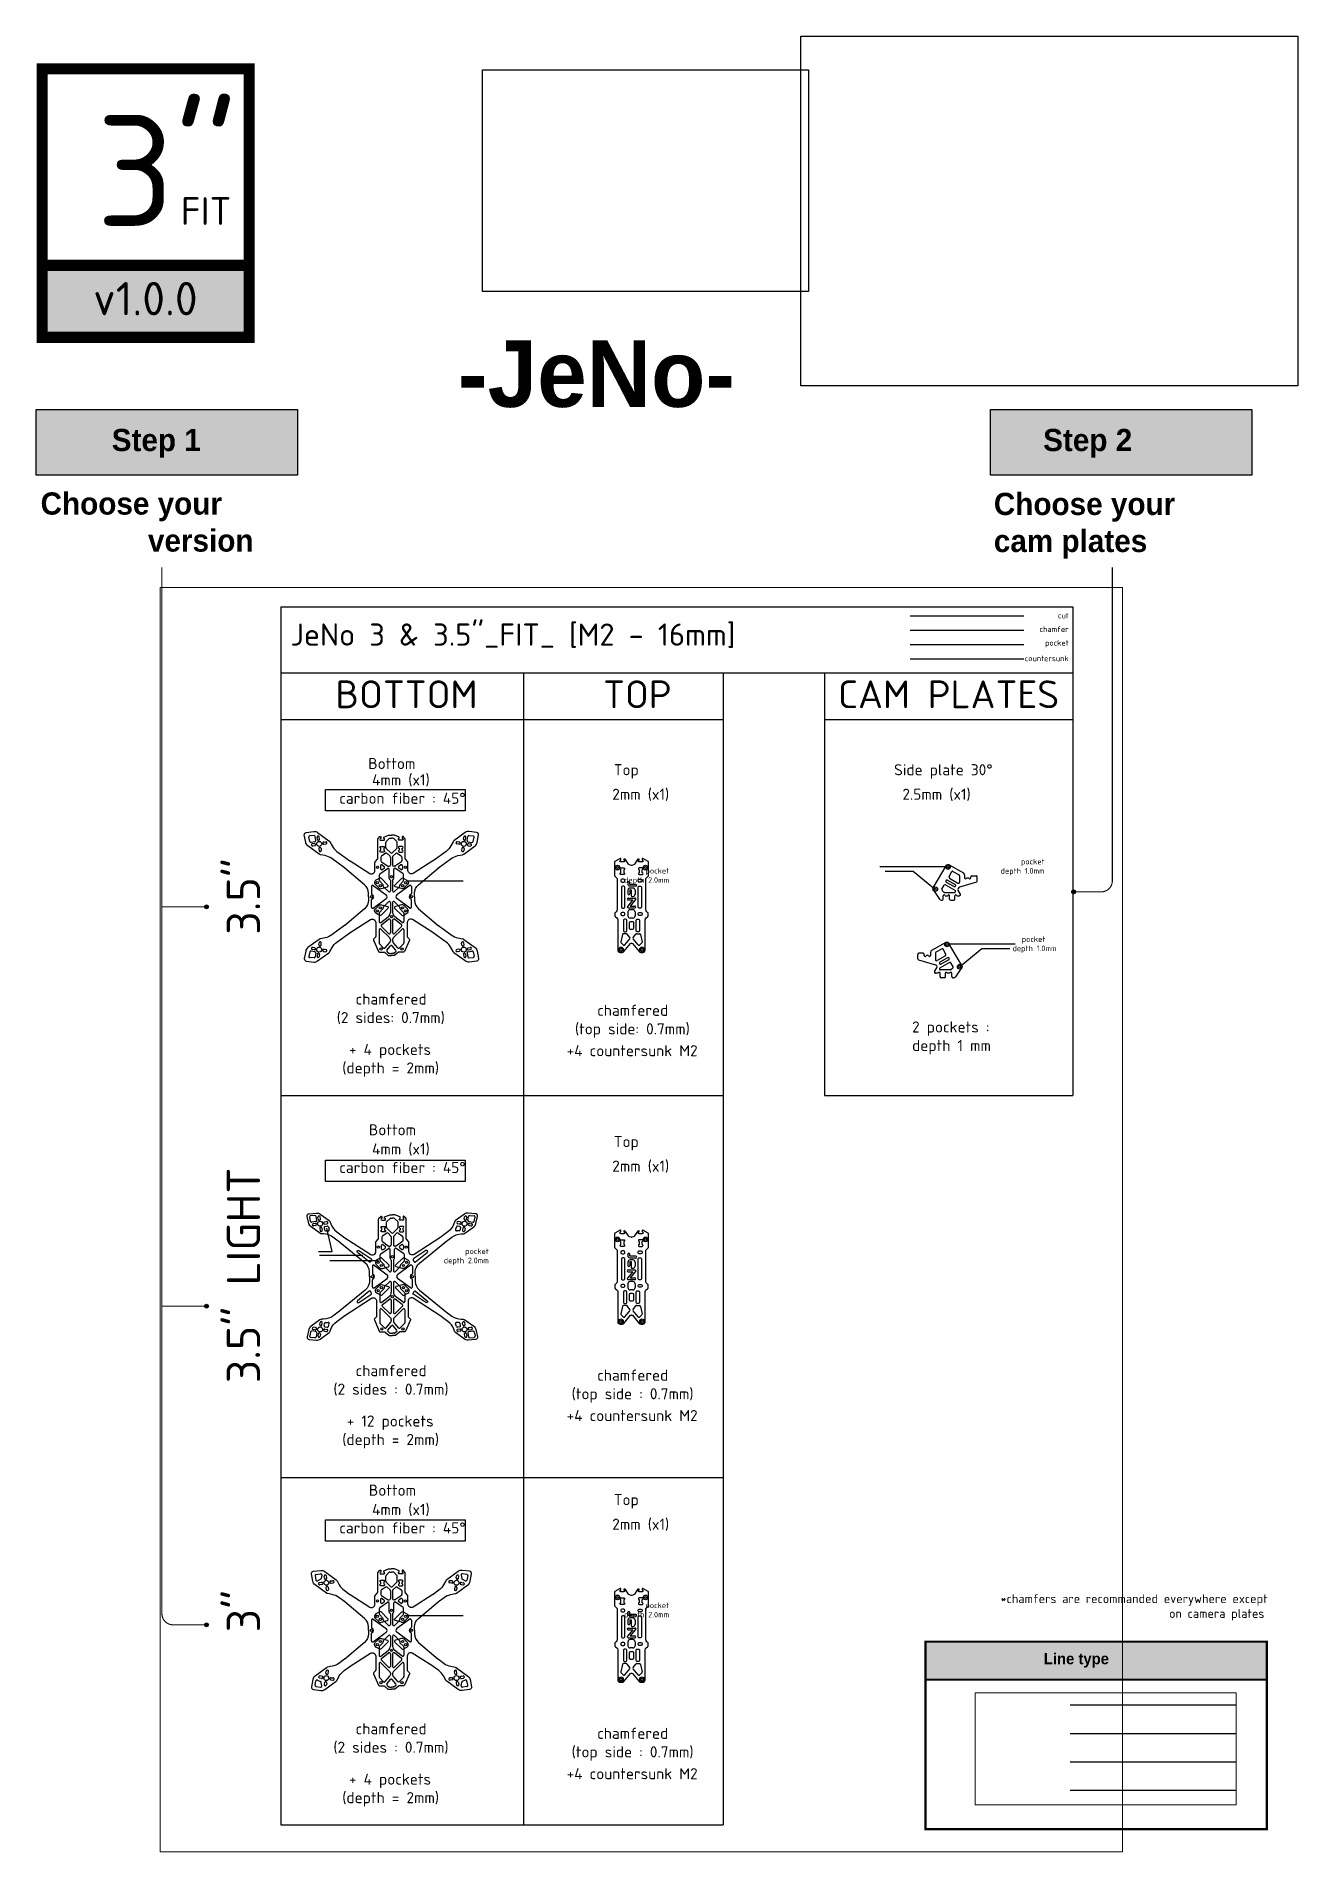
# Paper-space layout 'Présentation WAF' of a CAD drawing. Header units: millimetres. Extents: x 18 to 586, y -3 to 815.
# The model-space entities are those that its viewports show. They can reach past a viewport. Long polylines and large blocks are cut down to what shows.
import ezdxf

# ---------------------------------------------------------------- set-up
doc = ezdxf.new("R2010")
doc.units = ezdxf.units.MM
doc.header["$XCLIPFRAME"] = 2
doc.linetypes.add('ACAD_ISO03W100', pattern=[30, 12, -18])
doc.linetypes.add('JIS_09_08', pattern=[10.750000000000004, 8, -0.55, 0.55, -0.55, 0.55, -0.55])
for name, color, linetype in [('Calque1', 150, 'Continuous'), ('Calque1_chamfered', 40, 'Continuous'), ('Calque1_countersunk', 90, 'Continuous'), ('Calque1_pocket', 10, 'Continuous'), ('Calque2', 251, 'Continuous'), ('countersunk', 90, 'Continuous'), ('pocket', 1, 'Continuous')]:
    doc.layers.add(name, color=color, linetype=linetype)
doc.styles.get("Standard").update_dxf_attribs({"font": 'arial.ttf'})
picture_1 = doc.add_image_def('image1.jpg', size_in_pixel=(7087, 4810))
picture_2 = doc.add_image_def('image2.jpeg', size_in_pixel=(1995, 1403))

psp = doc.layouts.new('Présentation WAF')

# ---------------------------------------------------------------- texts
at = {"linetype": 'JIS_09_08', "attachment_point": 1}
for s, width, insert, char_height in [('{\\fISOCPEUR|b1|i0|c0|p34;\\H2.5x;3"\\H0.4x; }', 689.506779511229, (44.94277075931518, 779.3042395416282), 20), ('{\\fISOCPEUR|b1|i0|c0|p34;\\H2.5x;FIT}', 689.506779511229, (83.01873756451143, 742.3997127161391), 5), ('{\\fISOCPEUR|b1|i0|c0|p34;\\P\\H0.75x;\\C254;v1.0.0}', 689.506779511229, (43.53602473895557, 737.5314933031336), 20), ('\\pi258.91468;{\\fNeuropol|b1|i0|c0|p34;\\H1.5x;-JeNo-}', 689.506779511229, (-50.93199514038701, 677.9166653816915), 20), ('\\pi178.84449;{\\fNeuropol|b1|i0|c0|p34;\\C254;Step 1}', 227.5702963218501, (-126.8860456319357, 638.0123842175094), 10), ('\\pi168.56223;{\\fNeuropol|b1|i0|c0|p34;\\C254;Step 2}', 227.5702963218501, (303.056970145221, 638.0123842175094), 10), ('\\pi112.60255;{\\fNeuropol|b1|i0|c0|p34;Choose your \\P\\pi160.98965;version}', 227.5702963218501, (-92.70286947826702, 609.4064356689787), 10), ('{\\fNeuropol|b1|i0|c0|p34;Choose your \\Pcam plates}', 689.506779511229, (449.3979062585343, 609.2209765885865), 10), ('\\pi-9.37546,l16,t18.62454;{\\fISOCPEUR|b0|i0|c0|p34;*chamfers are recommanded everywhere except \\P\\pi66.57605,t82.57605;on camera plates}', 124.1760533896067, (445.7803420438986, 113.1259854469799), 4), ('\\pi185.42917;{\\fNeuropol|b1|i0|c0|p34;\\C254;Line type}', 227.5702963218501, (286.4828091653354, 86.59409218491805), 5)]:
    psp.add_mtext_dynamic_manual_height_columns(s, width=width, gutter_width=12.5, heights=[0], dxfattribs=dict(at, insert=insert, char_height=char_height))

msp = doc.modelspace()

# ---------------------------------------------------------------- texts
at = {"linetype": 'JIS_09_08', "attachment_point": 1}
for s, width, insert, char_height in [('{\\fISOCPEUR|b0|i0|c0|p34;JeNo 3 & 3.5"_FIT_ [M2 - 16mm]}', 634.200907858658, (8.751321234752595, 425.1116880452486), 20), ('{\\fISOCPEUR|b0|i0|c0|p34;BOTTOM}', 327.756144, (49.26689846986085, 373.8168528816931), 25), ('{\\fISOCPEUR|b0|i0|c0|p34;TOP}', 327.756144, (290.4807185550195, 373.8168528816931), 25), ('{\\fISOCPEUR|b0|i0|c0|p34;CAM PLATES}', 327.756144, (502.2280787128011, 373.8168528816931), 25), ('{\\fISOCPEUR|b0|i0|c0|p34;Bottom}', 327.7561439170822, (78.78742291397293, 303.9894355236575), 10), ('{\\fISOCPEUR|b0|i0|c0|p34;Top}', 327.7561439170822, (300.0593146921665, 298.3476577316978), 10), ('{\\fISOCPEUR|b0|i0|c0|p34;Side plate 30°}', 327.7561439170822, (552.6704810454407, 298.3476577316978), 10), ('\\pi138.87807;{\\fISOCPEUR|b0|i0|c0|p34;4mm (x1)\\P\\pi109.37807;carbon fiber : 45°}', 327.7561439170822, (-56.63135165361018, 289.2981272555143), 10), ('{\\fISOCPEUR|b0|i0|c0|p34;2mm (x1)}', 327.7561439170822, (298.7043623486252, 276.2596672107261), 10), ('{\\fISOCPEUR|b0|i0|c0|p34;2.5mm (x1)}', 327.7561439170822, (560.1771356726271, 276.2596672107261), 10), ('{\\fISOCPEUR|b0|i0|c0|p34;Bottom }', 327.7561439170822, (79.37095026580255, -25.97969229373882), 10), ('{\\fISOCPEUR|b0|i0|c0|p34;Top}', 327.7561439170822, (300.0593146921665, -36.59950651987879), 10), ('\\pi138.87807;{\\fISOCPEUR|b0|i0|c0|p34;4mm (x1)\\P\\pi109.37807;carbon fiber : 45°}', 327.7561439170822, (-56.63135165361018, -43.29118235865871), 10), ('{\\fISOCPEUR|b0|i0|c0|p34;2mm (x1)}', 327.7561439170822, (298.7043623486252, -58.68749704085053), 10), ('{\\fISOCPEUR|b0|i0|c0|p34;Bottom}', 327.7561439170822, (79.37095026580255, -350.6759093818508), 10), ('{\\fISOCPEUR|b0|i0|c0|p34;Top}', 327.7561439170822, (300.0593146921665, -359.1918616424273), 10), ('\\pi138.87807;{\\fISOCPEUR|b0|i0|c0|p34;4mm (x1)\\P\\pi109.37807;carbon fiber : 45°}', 327.7561439170822, (-56.63135165361018, -367.9873994467707), 10), ('{\\fISOCPEUR|b0|i0|c0|p34;2mm (x1)}', 327.7561439170822, (298.7043623486252, -381.279852163399), 10)]:
    msp.add_mtext_dynamic_manual_height_columns(s, width=width, gutter_width=12.5, heights=[0], dxfattribs=dict(at, insert=insert, char_height=char_height))
at = {"linetype": 'JIS_09_08', "char_height": 30, "attachment_point": 1, "rotation": 90}
for s, insert in [('{\\fISOCPEUR|b0|i0|c0|p34;3.5"}', (-48.63626833660717, 144.7416828829193)), ('{\\fISOCPEUR|b0|i0|c0|p34;3.5" LIGHT}', (-48.63626833660717, -259.3063677706434)), ('{\\fISOCPEUR|b0|i0|c0|p34;3"}', (-48.63626833660717, -483.7184405673951))]:
    msp.add_mtext_dynamic_manual_height_columns(s, width=327.756144, gutter_width=12.5, heights=[0], dxfattribs=dict(at, insert=insert))
at = {"layer": 'Calque1', "insert": (710.0574211237403, 434.7044677226233), "char_height": 5, "attachment_point": 3}
msp.add_mtext_dynamic_manual_height_columns('{\\fISOCPEUR|b0|i0|c0|p34;cut}', width=327.756144, gutter_width=12.5, heights=[0], dxfattribs=at)
at = {"layer": 'Calque1_chamfered'}
for s, width, insert, char_height, attachment_point in [('{\\fISOCPEUR|b0|i0|c0|p34;chamfer}', 327.756144, (710.0574211237403, 422.5030644753189), 5, 3), ('\\pi133.87807;{\\fISOCPEUR|b0|i0|c0|p34;chamfered\\P\\pi116.87807;(2 sides: 0.7mm)}', 327.7561439170822, (-66.4242951455376, 91.7788814016021), 10, 1), ('\\pi133.87807;{\\fISOCPEUR|b0|i0|c0|p34;chamfered\\P\\pi113.87807;(top side: 0.7mm)}', 327.7561439170822, (151.2495145488146, 81.63718283157914), 10, 1), ('\\pi133.87807;{\\fISOCPEUR|b0|i0|c0|p34;chamfered\\P\\pi113.87807;(2 sides : 0.7mm)}', 327.7561439170822, (-66.4242951455376, -242.9462427956494), 10, 1), ('\\pi133.87807;{\\fISOCPEUR|b0|i0|c0|p34;chamfered\\P\\pi110.87807;(top side : 0.7mm)}', 327.7561439170822, (151.2495145488146, -247.0864365427847), 10, 1), ('\\pi133.87807;{\\fISOCPEUR|b0|i0|c0|p34;chamfered\\P\\pi113.87807;(2 sides : 0.7mm)}', 327.7561439170822, (-66.4242951455376, -565.5385979181978), 10, 1), ('\\pi133.87807;{\\fISOCPEUR|b0|i0|c0|p34;chamfered\\P\\pi110.87807;(top side : 0.7mm)}', 327.7561439170822, (151.2495145488146, -569.678791665333), 10, 1)]:
    msp.add_mtext_dynamic_manual_height_columns(s, width=width, gutter_width=12.5, heights=[0], dxfattribs=dict(at, insert=insert, char_height=char_height, attachment_point=attachment_point))
at = {"layer": 'Calque1_countersunk', "insert": (710.0574211237403, 396.1290177393864), "char_height": 5, "attachment_point": 3}
msp.add_mtext_dynamic_manual_height_columns('{\\fISOCPEUR|b0|i0|c0|p34;countersunk}', width=327.756144, gutter_width=12.5, heights=[0], dxfattribs=at)
at = {"layer": 'Calque1_pocket', "insert": (710.0574211237403, 410.115255309656), "char_height": 5, "attachment_point": 3}
msp.add_mtext_dynamic_manual_height_columns('{\\fISOCPEUR|b0|i0|c0|p34;pocket}', width=327.756144, gutter_width=12.5, heights=[0], dxfattribs=at)
at = {"layer": 'countersunk', "char_height": 10, "attachment_point": 1}
for insert in [(151.2495145488146, 61.94807307180281), (151.2495145488146, -266.775546302561), (151.2495145488146, -589.3679014251095)]:
    msp.add_mtext_dynamic_manual_height_columns('\\pi163.87807;{\\fISOCPEUR|b0|i0|c0|p34;\\P\\pi106.37807;+4 countersunk M2}', width=327.7561439170822, gutter_width=12.5, heights=[0], dxfattribs=dict(at, insert=insert))
at = {"layer": 'pocket'}
for s, width, insert, char_height, attachment_point in [('{\\fISOCPEUR|b0|i0|c0|p34;pocket \\Pdepth 1.0mm }', 327.756144, (688.3319202905623, 213.1057639203673), 5, 3), ('{\\fISOCPEUR|b0|i0|c0|p34;pocket \\Pdepth 2.0mm }', 327.756144, (349.9960903307423, 204.8657558311859), 5, 3), ('\\pi154.37807;{\\fISOCPEUR|b0|i0|c0|p34;pocket \\P\\pi146.12807;depth 1.0mm }', 327.756144, (513.297925890617, 143.2427386986946), 5, 1), ('\\pi130.37807;{\\fISOCPEUR|b0|i0|c0|p34;2 pockets :\\Pdepth 1 mm }', 327.756144, (438.5193025332283, 66.64472071409389), 10, 1), ('\\pi163.87807;{\\fISOCPEUR|b0|i0|c0|p34;\\P\\pi127.87807;+ 4 pockets\\P\\pi121.87807;(depth = 2mm)}', 327.7561439170822, (-66.4242951455376, 63.05539858137672), 10, 1), ('{\\fISOCPEUR|b0|i0|c0|p34;pocket \\Pdepth 2.0mm }', 327.756144, (187.4999329171146, -137.8947711580317), 5, 3), ('\\pi163.87807;{\\fISOCPEUR|b0|i0|c0|p34;\\P\\pi125.87807;+ 12 pockets\\P\\pi121.87807;(depth = 2mm)}', 327.7561439170822, (-66.4242951455376, -271.6697256158748), 10, 1), ('{\\fISOCPEUR|b0|i0|c0|p34;pocket \\Pdepth 2.0mm }', 327.756144, (349.9960903307423, -456.8927040966579), 5, 3), ('\\pi163.87807;{\\fISOCPEUR|b0|i0|c0|p34;\\P\\pi127.87807;+ 4 pockets\\P\\pi121.87807;(depth = 2mm)}', 327.7561439170822, (-66.4242951455376, -594.2620807384233), 10, 1)]:
    msp.add_mtext_dynamic_manual_height_columns(s, width=width, gutter_width=12.5, heights=[0], dxfattribs=dict(at, insert=insert, char_height=char_height, attachment_point=attachment_point))

# ---------------------------------------------------------------- linework, layer by layer
for points in [[(40.36556292883415, 275.5264723391676), (166.2143260585007, 275.5264723391676), (166.2143260585007, 256.2400265196131), (40.36556292883415, 256.2400265196131)], [(40.36556292883415, -58.21075306053694), (166.2143260585007, -58.21075306053694), (166.2143260585007, -77.49719888009145), (40.36556292883415, -77.49719888009145)], [(40.36556292883415, -382.2347053906547), (166.2143260585007, -382.2347053906547), (166.2143260585007, -401.5211512102091), (40.36556292883415, -401.5211512102091)]]:
    msp.add_lwpolyline(points, close=True)
at = {"layer": 'Calque1'}
for p, q in [((567.2144027600784, 431.9862919106291), (669.4509711591958, 431.9862919106291)), ((26.1386928941065, 228.71139932331), (25.25448196544403, 232.4875975946473)), ((30.01657881633946, 234.0153077575636), (26.15007786317801, 233.712532709021)), ((31.6311420454258, 229.6411979500266), (31.08280039773581, 233.1718296222165)), ((32.99826962354018, 230.6125177661373), (32.71435034351453, 232.4406014191549)), ((34.97457627545373, 230.9194575283285), (34.69065699542444, 232.7475411813451)), ((94.91697382647453, 228.5692845316647), (97.7239893666383, 231.2910712979623)), ((98.42011309762529, 231.5731494699361), (99.76322508118393, 231.5731494699361)), ((101.1063370647407, 231.5731494699361), (99.7632250811821, 231.5731494699361)), ((104.6094763358915, 228.5692845316647), (101.8024607957277, 231.2910712979623)), ((164.5518738869132, 230.919457528334), (164.8357931669416, 232.7475411813506)), ((166.5281805388267, 230.6125177661428), (166.8120998188515, 232.4406014191603)), ((167.8953081169411, 229.641197950032), (168.4436497646302, 233.171829622222)), ((169.5098713460265, 234.0153077575691), (173.376372299188, 233.7125327090274)), ((173.3877572682604, 228.7113993233164), (174.271968196922, 232.4875975946537)), ((30.79645860056735, 228.4995747429742), (27.26582692837837, 227.9512330952824)), ((30.28554842774702, 226.902242343221), (28.4574647747304, 226.6183230631926)), ((30.59248818994002, 224.9259356913084), (28.76440453692249, 224.6420164112827)), ((34.30276361285269, 222.213214495517), (34.58668289288107, 220.3851308424995)), ((36.27907026476441, 222.5201542577091), (36.56298954479098, 220.6920706046907)), ((38.6848516983664, 228.2067363325372), (40.51293535138393, 228.4906556125646)), ((38.99179146055849, 226.2304296806263), (40.81987511357602, 226.5143489606538)), ((94.61309755746151, 223.2264438389715), (94.61309755746151, 227.8513627036385)), ((99.05611829999816, 218.3692095340606), (94.90599077627483, 222.5193370577848)), ((100.4703318623678, 218.3692095340606), (104.6204593860911, 222.5193370577848)), ((104.9133526049045, 223.2264438389715), (104.9133526049045, 227.8513627036385)), ((160.5346587018084, 226.2304296806309), (158.7065750487909, 226.5143489606584)), ((160.8415984640005, 228.2067363325417), (159.013514810983, 228.4906556125692)), ((163.2473798976025, 222.5201542577146), (162.9634606175759, 220.6920706046961)), ((165.2236865495142, 222.2132144955225), (164.9397672694858, 220.385130842505)), ((168.7299915617995, 228.4995747429797), (172.2606232339885, 227.9512330952879)), ((168.9339619724269, 224.9259356913138), (170.7620456254444, 224.6420164112882)), ((169.240901734619, 226.9022423432265), (171.0689853876365, 226.6183230631981)), ((90.31928591678206, 214.569719751857), (90.31928591678206, 211.3114092912387)), ((94.67377308654886, 218.0651838279258), (90.75623812730645, 215.3961440900551)), ((98.47033186236968, 215.4194620657557), (95.94392765721113, 217.9458662709143)), ((98.76322508118301, 214.7123552845691), (98.76322508118301, 207.5063252523827)), ((100.763225081183, 214.7123552845691), (100.763225081183, 207.5063252523827)), ((101.0561182999963, 215.4194620657557), (103.5825225051549, 217.9458662709143)), ((104.8526770758171, 218.0651838279258), (108.7702120350595, 215.3961440900551)), ((109.2071642455839, 214.569719751857), (109.2071642455839, 211.3114092912387)), ((89.81928591678206, 206.761133108252), (89.81928591678206, 204.2515173965134)), ((90.74048166866305, 210.4959427730058), (96.10139365718896, 206.6908587341499)), ((91.39809016490108, 207.5765996264848), (93.16596556768673, 206.3217917706155)), ((96.68019790530799, 206.5063252523827), (97.76322508118301, 206.5063252523827)), ((102.846252257058, 206.5063252523827), (101.763225081183, 206.5063252523827)), ((108.7859684937029, 210.4959427730058), (103.425056505177, 206.6908587341499)), ((108.1283599974649, 207.5765996264848), (106.3604845946793, 206.3217917706155)), ((109.7071642455839, 206.761133108252), (109.7071642455839, 204.2515173965134)), ((588.0005109635767, 186.8625736827299), (599.514711406674, 206.8057538587101)), ((602.2128671871359, 207.5569366536657), (615.1898812705703, 200.3976852748812)), ((88.8652215380398, 193.5875790495432), (88.86427895357428, 198.6684085424825)), ((89.28547470108332, 199.4839685633845), (96.18477529120628, 204.3809746345409)), ((91.39809016490108, 203.4360508782805), (93.16596556768673, 204.6908587341499)), ((97.76343254708354, 195.5865472726549), (97.76357953926073, 203.5654967908789)), ((101.7630176152861, 195.5865472726549), (101.7628706231071, 203.5654967908789)), ((110.2409754612845, 199.4839685633855), (103.3416748711615, 204.3809746345409)), ((108.1283599974649, 203.4360508782805), (106.3604845946793, 204.6908587341499)), ((110.6612286243298, 193.5875790495441), (110.6621712087944, 198.6684085424834)), ((602.306673699607, 196.8917462274386), (604.3663962828222, 201.308835561471)), ((605.7557565563056, 201.761808697208), (611.1800556599501, 198.7692928081889)), ((611.6970031735036, 197.8937014107106), (611.6970031735036, 192.1499603685298)), ((616.2237762976783, 198.6465024799246), (616.2237762976783, 195.8879661506609)), ((622.7341425305285, 197.8879661506617), (626.5941256399218, 197.8879661506654)), ((83.3222124849317, 189.1138148338663), (95.01355630571834, 180.565835890295)), ((92.06526637248226, 189.9860574505686), (89.15965780466286, 192.8790260787767)), ((92.35970264347725, 188.6328164955415), (92.35970264347725, 189.2774109771329)), ((98.47033186236968, 194.4654099025314), (98.05632576559672, 194.8794159993043)), ((98.76322508118301, 193.7583031213447), (98.76322508118301, 184.2484502023648)), ((100.7632250811866, 193.7583031213447), (100.7632250811875, 184.2484502023648)), ((101.0561183, 194.4654099025314), (101.4701243967729, 194.8794159993043)), ((116.2042376774389, 189.1138148338672), (104.5128938566531, 180.565835890295)), ((107.1667475188924, 188.6328164955415), (107.1667475188924, 189.2774109771329)), ((107.4611837898874, 189.9860574505686), (110.3667923577068, 192.8790260787776)), ((595.7571861727737, 185.8099182680336), (597.7366970604525, 189.2385316996288)), ((599.1025719228, 189.6046440011079), (607.5073714461632, 184.7540784521426)), ((599.7521802727933, 192.1162047008721), (606.6810786846263, 188.117409032363)), ((600.751879189922, 193.8484293038301), (607.6807776017549, 189.8496336353201)), ((602.7131320280805, 195.6030156642183), (610.1971537149402, 191.2838480670508)), ((626.8733439410944, 192.0125288406144), (611.7131248075383, 187.604188140651)), ((617.8237762976786, 195.8879661506609), (620.134142530529, 195.8879661506609)), ((621.7341425305294, 195.8879661506609), (621.7341425305294, 196.8879661506618)), ((627.5941256399263, 192.97275649086), (627.5941256399228, 196.8879661506663)), ((81.73200216092755, 188.3065653226007), (81.73200216092755, 181.7797639925078)), ((97.057661352178, 183.53980372893), (92.65413891447224, 187.9241700221067)), ((102.4687888101935, 183.53980372893), (106.8723112478983, 187.9241700221067)), ((117.794448001443, 188.3065653226016), (117.7944480014439, 181.7797639925087)), ((312.874806075517, 184.8140668493612), (312.874806075517, 181.5765606974706)), ((312.9002661185659, 181.5765606974706), (312.874806075517, 181.5765606974706)), ((314.4748060755155, 184.8140668493612), (314.4748060755155, 181.5765606974706)), ((317.2722777729068, 186.8140668493612), (314.874806075517, 186.8140668493612)), ((319.2722777729068, 184.8140668493612), (319.2722777729068, 181.2097125696779)), ((588.0822503858062, 184.7327629324628), (593.541703310223, 176.7581554003965)), ((595.9446281136451, 184.5753949642095), (597.4838005577358, 183.1534428468395)), ((598.1623840206483, 182.8879661506636), (607.0075219875998, 182.8879661506636)), ((612.3922229262125, 181.3767711152187), (610.5267752262671, 184.7061229110524)), ((81.73200216092755, 169.5961084129252), (81.73200216092755, 176.1229097430181)), ((83.3222124849317, 168.7888589016596), (95.01355630571834, 177.3368378452309)), ((97.057661352178, 174.3628700065959), (92.65413891447224, 169.9785037134192)), ((98.76322508118301, 173.6542235331611), (98.76322508118301, 164.8734013296319)), ((100.7632250811884, 173.6542235331611), (100.7632250811884, 164.8734013296319)), ((102.4687888101935, 174.3628700065959), (106.8723112478992, 169.9785037134192)), ((116.2042376774407, 168.7888589016605), (104.5128938566531, 177.3368378452309)), ((117.7944480014439, 169.5961084129261), (117.7944480014439, 176.122909743019)), ((313.0783626170014, 177.6524368776778), (319.1461592089545, 177.6524368776778)), ((319.7532641963371, 176.3314536396616), (314.8190608691548, 170.5815960049009)), ((595.1920146955626, 175.8879661506636), (595.9873259146061, 175.8879661506636)), ((596.9873259146061, 176.8879661506636), (596.9873259146061, 179.8879661506636)), ((598.5873259146065, 179.8879661506636), (601.112364916833, 179.8879661506636)), ((602.7123649168333, 176.8879661506636), (602.7123649168333, 179.8879661506636)), ((603.7123649168334, 175.8879661506636), (606.5723480262277, 175.8879661506636)), ((607.5723480262277, 176.8879661506636), (607.5723480262277, 179.8879661506636)), ((609.172348026228, 179.8879661506636), (611.5198298344084, 179.8879661506636)), ((92.06526637248226, 167.9166162849573), (88.84529509002004, 164.7106524785916)), ((92.35970264347725, 169.2698572399844), (92.35970264347725, 168.625262758393)), ((107.1667475188942, 169.2698572399844), (107.1667475188942, 168.625262758393)), ((107.4611837898892, 167.9166162849573), (110.6811550723514, 164.7106524785925)), ((312.8508631089389, 165.2453315209701), (312.8508631089389, 161.7643774157319)), ((314.8190608691584, 170.5815960049009), (319.1461592089545, 170.5815960049045)), ((317.2722777729032, 167.2453315209701), (314.8508631089389, 167.2453315209701)), ((319.2722777729032, 165.2453315209701), (319.2722777729032, 161.7643774157319)), ((88.55085881902505, 164.0020060051559), (88.55085881902505, 156.5834036431273)), ((90.16080807785418, 155.7909631711339), (96.81297137532874, 160.9111989696633)), ((90.77493903723278, 153.7398169539141), (97.15327582235477, 158.649285781093)), ((98.76322508118301, 157.8568453090996), (98.76322508118301, 146.5690396967987)), ((100.7632250811894, 157.8568453090996), (100.7632250811903, 146.5690396967987)), ((108.7515111251396, 153.7398169539141), (102.3731743400176, 158.649285781093)), ((109.3656420845191, 155.7909631711339), (102.7134787870436, 160.9111989696633)), ((110.9755913433473, 164.0020060051569), (110.9755913433482, 156.5834036431282)), ((317.2722777729032, 159.7643774157319), (314.8508631089389, 159.7643774157319)), ((88.55085881902505, 148.9968145544711), (88.55085881902505, 137.3083941153394)), ((98.17743864355634, 141.7844482923132), (90.25796560021172, 149.7039213356578)), ((97.05611829999634, 145.8619329156121), (90.67778151487528, 152.2402697007341)), ((101.3490115188097, 141.7844482923132), (109.2684845621543, 149.7039213356578)), ((102.4703318623769, 145.8619329156121), (108.848668647498, 152.2402697007341)), ((110.9755913433409, 148.9968145544711), (110.9755913433409, 137.3083941153394)), ((98.76322508118301, 140.3702347299398), (98.76322508118301, 139.0821997268161)), ((100.763225081183, 140.3702347299398), (100.763225081183, 139.0821997268161)), ((307.8664318814826, 144.8420757915797), (306.4611933707183, 138.2398892985844)), ((311.390144308758, 145.6338947341506), (308.8445221878083, 145.6338947341506)), ((309.9440445989494, 135.5041690862159), (314.5361849349738, 140.892432490226)), ((314.5669899262448, 142.1517258879236), (312.182043421888, 145.2445466764408)), ((317.5561509555864, 142.1517258879236), (319.9410974599432, 145.2445466764408)), ((322.1790962828818, 135.5041690862159), (317.5869559468574, 140.892432490226)), ((320.7329965730732, 145.6338947341506), (323.2786186940229, 145.6338947341506)), ((324.2567090003486, 144.8420757915797), (325.6619475111129, 138.2398892985844)), ((30.59248818994002, 132.9767380442175), (28.76440453692249, 133.2606573242432)), ((34.30276361285269, 135.6894592400089), (34.58668289288107, 137.5175428930264)), ((36.27907026476441, 135.3825194778168), (36.56298954479098, 137.2106031308352)), ((38.99179146055849, 131.6722440548996), (40.81987511357602, 131.3883247748721)), ((92.67891744678582, 132.7661219252071), (88.84375203783839, 136.6012873341527)), ((94.15388309851642, 132.8326096659915), (98.2989428222727, 137.8009616460107)), ((95.72397837220979, 130.8120821217547), (98.99536621063909, 134.7332334024762)), ((103.8024717901653, 130.8120821217547), (100.5310839517369, 134.7332334024762)), ((105.3725670638496, 132.8326096659915), (101.2275073400933, 137.8009616460107)), ((106.8475327155802, 132.7661219252071), (110.6826981245276, 136.6012873341527)), ((160.5346587018166, 131.6722440549041), (158.7065750487991, 131.3883247748766)), ((163.2473798976107, 135.3825194778222), (162.9634606175832, 137.2106031308407)), ((165.2236865495224, 135.6894592400143), (164.9397672694931, 137.5175428930319)), ((168.9339619724351, 132.976738044223), (170.7620456254526, 133.2606573242486)), ((306.7062910387831, 137.3514716703554), (308.4499578388313, 135.4725739708234)), ((325.4168498430481, 137.3514716703554), (323.6731830429999, 135.4725739708234)), ((599.4169789940433, 137.6939114319931), (586.4399649106089, 130.5346600532085)), ((595.8740896248737, 131.8987834755354), (590.4497905212291, 128.9062675865162)), ((613.6293352176026, 116.9995484610573), (602.1151347745053, 136.9427286370374)), ((26.1386928941065, 129.1912744122158), (25.25448196544403, 125.4150761408785)), ((30.01657881633946, 123.8873659779623), (26.15007786317801, 124.1901410265048)), ((30.79645860056735, 129.4030989925517), (27.26582692837837, 129.9514406402435)), ((30.28554842774702, 131.0004313923049), (28.4574647747304, 131.2843506723333)), ((31.6311420454258, 128.2614757854993), (31.08280039773581, 124.7308441133094)), ((32.99826962354018, 127.2901559693886), (32.71435034351453, 125.462072316371)), ((34.97457627545373, 126.9832162071974), (34.69065699542444, 125.1551325541808)), ((38.6848516983664, 129.6959374029887), (40.51293535138393, 129.4120181229613)), ((95.85033407260288, 129.4043426979136), (97.32105103283902, 128.1744580373646)), ((97.96255420298985, 127.9415784208025), (99.763225081183, 127.9415784208016)), ((101.5638959593861, 127.9415784208025), (99.76322508119301, 127.9415784208016)), ((103.6761160897731, 129.4043426979136), (102.205399129537, 128.1744580373646)), ((160.8415984640087, 129.6959374029933), (159.0135148109912, 129.4120181229658)), ((164.5518738869223, 126.9832162072028), (164.8357931669516, 125.1551325541862)), ((166.5281805388358, 127.290155969394), (166.8120998188615, 125.4620723163765)), ((167.8953081169493, 128.2614757855048), (168.4436497646402, 124.7308441133149)), ((168.7299915618077, 129.4030989925571), (172.2606232339967, 129.9514406402489)), ((169.2409017346281, 131.0004313923103), (171.0689853876447, 131.2843506723387)), ((169.5098713460365, 123.8873659779677), (173.376372299198, 124.1901410265112)), ((173.3877572682686, 129.1912744122222), (174.2719681969311, 125.4150761408849)), ((574.0357205412529, 123.1097312691873), (574.0357205412565, 127.0249409289937)), ((578.8957036506508, 128.0249409289891), (575.0357205412574, 128.0249409289928)), ((579.8957036506499, 126.0249409289882), (579.8957036506499, 127.0249409289891)), ((583.8060698835006, 126.0249409289882), (581.4957036506503, 126.0249409289882)), ((585.4060698835009, 128.783477258252), (585.4060698835009, 126.0249409289882)), ((589.9328430076757, 128.030676189038), (589.9328430076757, 122.2869351468572)), ((598.9167141530988, 125.7399904425457), (591.4326924662391, 121.4208228453782)), ((600.8779669912573, 123.9854040821575), (593.9490685794244, 119.9866084136475)), ((599.3231724815723, 127.028721005766), (597.2634498983571, 131.4458103397984)), ((574.756502240085, 122.1495036189418), (589.9167213736409, 117.7411629189784)), ((602.5272742583792, 119.7416187794352), (594.1224747350161, 114.89105323047)), ((601.877665908386, 122.2531794791995), (594.948767496553, 118.2543838106904)), ((605.8726600084055, 115.9468930463609), (603.8931491207267, 119.3755064779562)), ((589.2376232549668, 111.5137458935461), (591.1030709549123, 114.8430976893797)), ((592.4574981549512, 110.024940928991), (590.1100163467709, 110.024940928991)), ((594.0574981549516, 107.024940928991), (594.0574981549516, 110.024940928991)), ((603.4674621605309, 113.024940928991), (594.6223241935795, 113.024940928991)), ((598.917481264346, 107.024940928991), (598.917481264346, 110.024940928991)), ((603.0425202665728, 110.024940928991), (600.5174812643462, 110.024940928991)), ((605.6852180675342, 114.7123697425369), (604.1460456234435, 113.2904176251669)), ((604.6425202665732, 107.024940928991), (604.6425202665732, 110.024940928991)), ((613.5475957953731, 114.8697377107902), (608.0881428709562, 106.8951301787239)), ((597.917481264346, 106.024940928991), (595.0574981549516, 106.024940928991)), ((606.4378314856167, 106.024940928991), (605.6425202665732, 106.024940928991)), ((26.94460074607605, -113.4799592388244), (26.06038981741358, -109.7037609674871)), ((30.82248666830901, -108.1760508045709), (26.95598571514756, -108.4788258531134)), ((31.6023664525369, -113.6917838191602), (28.07173478034793, -114.240125466852)), ((32.43704989739536, -112.5501606121079), (31.88870824970536, -109.019528939918)), ((33.80417747550974, -111.5788407959971), (33.52025819548408, -109.7507571429796)), ((35.78048412742328, -111.271901033806), (35.49656484739398, -109.4438173807893)), ((39.49075955033595, -113.9846222295973), (41.31884320335347, -113.7007029495698)), ((95.41900540943107, -118.964914723163), (95.41900540943107, -114.3399958584959)), ((95.72288167844408, -113.6220740304697), (98.52989721860787, -110.9002872641722)), ((99.22602094959485, -110.6182090921984), (100.5691329331534, -110.6182090921984)), ((101.9122449167102, -110.6182090921984), (100.5691329331516, -110.6182090921984)), ((105.415384187861, -113.6220740304697), (102.6083686476972, -110.9002872641722)), ((105.719260456874, -118.964914723163), (105.719260456874, -114.3399958584959)), ((161.6475063159701, -113.9846222295928), (159.8194226629525, -113.7007029495653)), ((165.3577817388827, -111.2719010338005), (165.6417010189111, -109.4438173807839)), ((167.3340883907963, -111.5788407959917), (167.618007670821, -109.7507571429741)), ((168.7012159689107, -112.5501606121024), (169.2495576165997, -109.0195289399125)), ((169.5358994137691, -113.6917838191548), (173.0665310859581, -114.2401254668466)), ((170.3157791979961, -108.1760508045654), (174.1822801511575, -108.4788258531071)), ((174.19366512023, -113.4799592388181), (175.0778760488915, -109.7037609674808)), ((31.09145627971657, -115.2891162189135), (29.26337262669995, -115.5730354989418)), ((31.39839604190957, -117.2654228708261), (29.57031238889204, -117.5493421508517)), ((35.10867146482224, -119.9781440666174), (35.39259074485062, -121.806227719635)), ((37.08497811673396, -119.6712043044253), (37.36889739676053, -121.4992879574438)), ((39.79769931252804, -115.9609288815081), (41.62578296554556, -115.6770096014807)), ((99.86202615196773, -123.8221490280739), (95.71189862824438, -119.6720215043497)), ((101.2762397143374, -123.8221490280739), (105.4263672380607, -119.6720215043497)), ((161.340566553778, -115.9609288815036), (159.5124829007604, -115.6770096014761)), ((164.053287749572, -119.6712043044199), (163.7693684695455, -121.4992879574383)), ((166.0295944014838, -119.978144066612), (165.7456751214554, -121.8062277196295)), ((169.7398698243964, -117.2654228708206), (171.567953477414, -117.5493421508463)), ((170.0468095865885, -115.289116218908), (171.874893239606, -115.5730354989364)), ((91.12519376875161, -127.6216388102775), (91.12519376875161, -130.8799492708958)), ((95.4796809385184, -124.1261747342087), (91.56214597927601, -126.7952144720793)), ((99.27623971433924, -126.7718964963787), (96.74983550918068, -124.2454922912202)), ((99.56913293315256, -127.4790032775654), (99.56913293315256, -134.6850333097518)), ((101.5691329331525, -127.4790032775654), (101.5691329331525, -134.6850333097518)), ((101.8620261519659, -126.7718964963787), (104.3884303571244, -124.2454922912202)), ((105.6585849277867, -124.1261747342087), (109.5761198870291, -126.7952144720793)), ((110.0130720975535, -127.6216388102775), (110.0130720975535, -130.8799492708958)), ((90.09138255305288, -142.7073899987499), (96.99068314317583, -137.8103839275936)), ((90.62519376875161, -135.4302254538825), (90.62519376875161, -137.9398411656211)), ((91.5463895206326, -131.6954157891286), (96.90730150915851, -135.5004998279846)), ((92.20399801687063, -134.6147589356496), (93.97187341965628, -135.869566791519)), ((92.20399801687063, -138.755307683854), (93.97187341965628, -137.5004998279846)), ((97.48610575727751, -135.6850333097518), (98.56913293315257, -135.6850333097518)), ((98.5693403990531, -146.6048112894796), (98.56948739123025, -138.6258617712556)), ((102.5689254672556, -146.6048112894796), (102.5687784750766, -138.6258617712556)), ((103.6521601090276, -135.6850333097518), (102.5691329331525, -135.6850333097518)), ((111.046883313254, -142.707389998749), (104.1475827231311, -137.8103839275936)), ((109.5918763456725, -131.6954157891286), (104.2309643571466, -135.5004998279846)), ((108.9342678494345, -134.6147589356496), (107.1663924466488, -135.869566791519)), ((108.9342678494345, -138.755307683854), (107.1663924466488, -137.5004998279846)), ((110.5130720975535, -135.4302254538825), (110.5130720975535, -137.9398411656211)), ((89.67112939000936, -148.6037795125912), (89.67018680554384, -143.5229500196519)), ((99.27623971433924, -147.7259486596031), (98.86223361756629, -147.3119425628301)), ((101.8620261519695, -147.7259486596031), (102.2760322487424, -147.3119425628301)), ((111.4671364762994, -148.6037795125903), (111.468079060764, -143.522950019651)), ((82.53791001289711, -153.8847932395338), (82.53791001289711, -160.4115945696267)), ((84.12812033690125, -153.0775437282682), (95.81946415768788, -161.6255226718394)), ((92.8711742244518, -152.2053011115658), (89.9655656566324, -149.3123324833577)), ((93.16561049544678, -153.5585420665929), (93.16561049544678, -152.9139475850015)), ((97.86356920414755, -158.6515548332045), (93.46004676644179, -154.2671885400277)), ((99.56913293315256, -148.4330554407897), (99.56913293315256, -157.9429083597697)), ((101.5691329331562, -148.4330554407897), (101.5691329331571, -157.9429083597697)), ((103.274696662163, -158.6515548332045), (107.6782190998679, -154.2671885400277)), ((117.0101455294084, -153.0775437282673), (105.3188017086227, -161.6255226718394)), ((107.9726553708619, -153.5585420665929), (107.9726553708619, -152.9139475850015)), ((108.2670916418569, -152.2053011115658), (111.1727002096763, -149.3123324833568)), ((118.6003558534125, -153.8847932395329), (118.6003558534135, -160.4115945696257)), ((312.874806075517, -150.1330974022154), (312.874806075517, -153.3706035541059)), ((312.9002661185659, -153.3706035541059), (312.874806075517, -153.3706035541059)), ((314.4748060755155, -150.1330974022154), (314.4748060755155, -153.3706035541059)), ((317.2722777729068, -148.1330974022154), (314.874806075517, -148.1330974022154)), ((319.2722777729068, -150.1330974022154), (319.2722777729068, -153.7374516818987)), ((313.0783626170014, -157.2947273738988), (319.1461592089545, -157.2947273738988)), ((319.7532641963371, -158.615710611915), (314.8190608691548, -164.3655682466757)), ((314.8190608691584, -164.3655682466757), (319.1461592089545, -164.3655682466721)), ((82.53791001289711, -172.5952501492093), (82.53791001289711, -166.0684488191163)), ((84.12812033690125, -173.4024996604748), (95.81946415768788, -164.8545207169036)), ((97.86356920414755, -167.8284885555386), (93.46004676644179, -172.2128548487153)), ((99.56913293315256, -168.5371350289733), (99.56913293315256, -177.3179572325025)), ((101.569132933158, -168.5371350289733), (101.569132933158, -177.3179572325025)), ((103.274696662163, -167.8284885555386), (107.6782190998688, -172.2128548487153)), ((117.0101455294102, -173.4024996604739), (105.3188017086227, -164.8545207169036)), ((118.6003558534135, -172.5952501492083), (118.6003558534135, -166.0684488191155)), ((312.8508631089389, -169.7018327306065), (312.8508631089389, -173.1827868358447)), ((317.2722777729032, -167.7018327306065), (314.8508631089389, -167.7018327306065)), ((319.2722777729032, -169.7018327306065), (319.2722777729032, -173.1827868358447)), ((89.3567666709946, -178.1893525569785), (89.3567666709946, -185.6079549190071)), ((92.8711742244518, -174.2747422771772), (89.6512029419896, -177.4807060835428)), ((93.16561049544678, -172.9215013221501), (93.16561049544678, -173.5660958037415)), ((107.9726553708638, -172.9215013221501), (107.9726553708638, -173.5660958037415)), ((108.2670916418587, -174.2747422771772), (111.487062924321, -177.4807060835419)), ((111.7814991953169, -178.1893525569776), (111.7814991953178, -185.6079549190062)), ((317.2722777729032, -175.1827868358447), (314.8508631089389, -175.1827868358447)), ((90.96671592982374, -186.4003953910005), (97.6188792272983, -181.2801595924711)), ((91.58084688920235, -188.4515416082204), (97.95918367432434, -183.5420727810415)), ((99.56913293315256, -184.3345132530348), (99.56913293315256, -195.6223188653357)), ((101.5691329331589, -184.3345132530348), (101.5691329331598, -195.6223188653357)), ((109.5574189771091, -188.4515416082204), (103.1790821919871, -183.5420727810415)), ((110.1715499364886, -186.4003953910005), (103.5193866390132, -181.2801595924711)), ((89.3567666709946, -193.1945440076633), (89.3567666709946, -204.8829644467951)), ((98.9833464955259, -200.4069102698213), (91.06387345218127, -192.4874372264767)), ((97.86202615196589, -196.3294256465224), (91.48368936684481, -189.9510888614004)), ((102.1549193707792, -200.4069102698213), (110.0743924141238, -192.4874372264767)), ((103.2762397143465, -196.3294256465224), (109.6545764994675, -189.9510888614004)), ((111.7814991953105, -193.1945440076633), (111.7814991953105, -204.8829644467951)), ((307.8664318814826, -190.1050884599968), (306.4611933707183, -196.7072749529922)), ((311.390144308758, -189.3132695174259), (308.8445221878083, -189.3132695174259)), ((309.9440445989494, -199.4429951653606), (314.5361849349738, -194.0547317613506)), ((314.5669899262448, -192.795438363653), (312.182043421888, -189.7026175751358)), ((317.5561509555864, -192.795438363653), (319.9410974599432, -189.7026175751358)), ((322.1790962828818, -199.4429951653606), (317.5869559468574, -194.0547317613506)), ((320.7329965730732, -189.3132695174259), (323.2786186940229, -189.3132695174259)), ((324.2567090003486, -190.1050884599968), (325.6619475111129, -196.7072749529922)), ((35.10867146482224, -206.5018993221256), (35.39259074485062, -204.6738156691081)), ((37.08497811673396, -206.8088390843177), (37.36889739676053, -204.9807554312993)), ((94.95979095048595, -209.358748896143), (99.10485067424224, -204.3903969161238)), ((99.56913293315256, -201.8211238321947), (99.56913293315256, -203.1091588353183)), ((101.5691329331525, -201.8211238321947), (101.5691329331525, -203.1091588353183)), ((106.1784749158191, -209.358748896143), (102.0334151920629, -204.3903969161238)), ((164.0532877495802, -206.8088390843122), (163.7693684695527, -204.9807554312938)), ((166.029594401492, -206.5018993221201), (165.7456751214627, -204.6738156691026)), ((306.7062910387831, -197.5956925812212), (308.4499578388313, -199.4745902807532)), ((325.4168498430481, -197.5956925812212), (323.6731830429999, -199.4745902807532)), ((26.94460074607605, -213.0000841499186), (26.06038981741358, -216.7762824212559)), ((31.6023664525369, -212.7882595695828), (28.07173478034793, -212.239917921891)), ((31.09145627971657, -211.1909271698296), (29.26337262669995, -210.9070078898012)), ((31.39839604190957, -209.214620517917), (29.57031238889204, -208.9307012378913)), ((39.49075955033595, -212.4954211591457), (41.31884320335347, -212.7793404391732)), ((39.79769931252804, -210.5191145072349), (41.62578296554556, -210.8030337872624)), ((93.48482529875537, -209.4252366369274), (89.64965988980794, -205.5900712279818)), ((96.52988622417934, -211.3792764403797), (99.80127406260863, -207.4581251596583)), ((96.65624192457244, -212.7870158642208), (98.12695888480857, -214.0169005247699)), ((104.6083796421348, -211.3792764403797), (101.3369918037065, -207.4581251596583)), ((104.4820239417427, -212.7870158642208), (103.0113069815065, -214.0169005247699)), ((107.6534405675497, -209.4252366369274), (111.4886059764972, -205.5900712279818)), ((161.3405665537861, -210.5191145072303), (159.5124829007686, -210.8030337872579)), ((161.6475063159782, -212.4954211591412), (159.8194226629607, -212.7793404391687)), ((169.5358994137773, -212.7882595695774), (173.0665310859663, -212.2399179218855)), ((169.7398698244046, -209.2146205179115), (171.5679534774221, -208.9307012378859)), ((170.0468095865976, -211.1909271698241), (171.8748932396142, -210.9070078897957)), ((174.1936651202381, -213.0000841499123), (175.0778760489006, -216.7762824212496)), ((30.82248666830901, -218.3039925841722), (26.95598571514756, -218.0012175356296)), ((32.43704989739536, -213.9298827766352), (31.88870824970536, -217.460514448825)), ((33.80417747550974, -214.9012025927459), (33.52025819548408, -216.7292862457634)), ((35.78048412742328, -215.2081423549371), (35.49656484739398, -217.0362260079537)), ((98.7684620549594, -214.2497801413319), (100.5691329331525, -214.2497801413329)), ((102.3698038113557, -214.2497801413319), (100.5691329331625, -214.2497801413329)), ((165.3577817388918, -215.2081423549316), (165.6417010189211, -217.0362260079482)), ((167.3340883908054, -214.9012025927405), (167.618007670831, -216.729286245758)), ((168.7012159689188, -213.9298827766297), (169.2495576166097, -217.4605144488196)), ((170.3157791980061, -218.3039925841667), (174.1822801511675, -218.0012175356233)), ((31.01899025837338, -432.6286475088904), (31.74749104019611, -436.5678576201067)), ((31.87735570474251, -431.4546336719781), (35.85196222080049, -430.954041290925)), ((36.96339017046739, -432.110159908108), (36.45854506792421, -435.1476246929292)), ((39.44900875121311, -435.0445273054114), (39.16508947118746, -433.216443652394)), ((41.42531540312666, -434.7375875432203), (41.14139612309736, -432.9095038902037)), ((94.60584059500707, -437.708918640546), (94.60584059500707, -433.0839997758789)), ((94.90971686402008, -432.3660779478528), (97.71673240418387, -429.6442911815552)), ((98.41285613517086, -429.3622130095814), (99.75596811872947, -429.3622130095814)), ((101.0990801022862, -429.3622130095814), (99.75596811872765, -429.3622130095814)), ((104.602219373437, -432.3660779478528), (101.7952038332732, -429.6442911815552)), ((104.90609564245, -437.708918640546), (104.90609564245, -433.0839997758789)), ((158.0866208343304, -434.7375875432203), (158.3705401143597, -432.9095038902037)), ((160.062927486244, -435.0445273054114), (160.3468467662696, -433.216443652394)), ((162.5485460669897, -432.110159908108), (163.0533911695329, -435.1476246929292)), ((167.6345805327146, -431.4546336719781), (163.6599740166566, -430.954041290925)), ((168.4929459790837, -432.6286475088904), (167.764445197261, -436.5678576201067)), ((33.18624956284657, -437.2762757577861), (35.92751019454045, -435.8739380503379)), ((36.73628755542086, -438.7548027283278), (34.90820390240333, -439.0387220083562)), ((37.04322731761386, -440.7311093802404), (35.21514366459633, -441.0150286602661)), ((40.75350274052652, -443.4438305760318), (41.037422020554, -445.2719142290493)), ((42.72980939243825, -443.1368908138397), (43.01372867246391, -444.9649744668581)), ((45.13559082603933, -437.4503087390117), (46.96367447905686, -437.1663894589842)), ((45.44253058823232, -439.4266153909224), (47.27061424124985, -439.142696110895)), ((94.66651612409441, -442.8701786515916), (90.74898116485201, -445.5392183894623)), ((99.04886133754373, -442.5661529454568), (94.89873381382039, -438.4160254217326)), ((98.46307489991524, -445.5159004137617), (95.93667069475669, -442.9894962086032)), ((100.4630748999134, -442.5661529454568), (104.6132024236367, -438.4160254217326)), ((101.0488613375419, -445.5159004137617), (103.5752655427004, -442.9894962086032)), ((104.8454201133627, -442.8701786515916), (108.7629550726051, -445.5392183894623)), ((154.0694056492248, -439.4266153909224), (152.2413219962072, -439.142696110895)), ((154.3763454114178, -437.4503087390117), (152.5482617584002, -437.1663894589842)), ((156.7821268450188, -443.1368908138397), (156.4982075649932, -444.9649744668581)), ((158.7584334969306, -443.4438305760318), (158.4745142169031, -445.2719142290493)), ((162.4687089198432, -440.7311093802404), (164.2967925728608, -441.0150286602661)), ((162.7756486820362, -438.7548027283278), (164.6037323350538, -439.0387220083562)), ((166.3256866746105, -437.2762757577861), (163.5844260429166, -435.8739380503379)), ((90.31202895432762, -446.3656427276605), (90.31202895432762, -449.6239531882788)), ((90.7332247062086, -450.4394197065116), (96.09413669473452, -454.2445037453676)), ((98.75596811872856, -446.2230071949484), (98.75596811872856, -453.4290372271348)), ((100.7559681187285, -446.2230071949484), (100.7559681187285, -453.4290372271348)), ((108.7787115312485, -450.4394197065116), (103.4177995427226, -454.2445037453676)), ((109.1999072831295, -446.3656427276605), (109.1999072831295, -449.6239531882788)), ((89.27821773862888, -461.4513939161329), (96.17751832875184, -456.5543878449766)), ((89.81202895432762, -454.1742293712655), (89.81202895432762, -456.6838450830041)), ((91.39083320244663, -453.3587628530326), (93.15870860523228, -454.6135707089019)), ((91.39083320244663, -457.4993116012369), (93.15870860523228, -456.2445037453676)), ((96.67294094285351, -454.4290372271348), (97.75596811872857, -454.4290372271348)), ((97.7561755846291, -465.3488152068625), (97.75632257680626, -457.3698656886385)), ((101.7557606528316, -465.3488152068625), (101.7556136606526, -457.3698656886385)), ((102.8389952946036, -454.4290372271348), (101.7559681187285, -454.4290372271348)), ((110.23371849883, -461.4513939161319), (103.3344179087071, -456.5543878449766)), ((108.1211030350105, -453.3587628530326), (106.3532276322248, -454.6135707089019)), ((108.1211030350105, -457.4993116012369), (106.3532276322248, -456.2445037453676)), ((109.6999072831295, -454.1742293712655), (109.6999072831295, -456.6838450830041)), ((88.85796457558536, -467.3477834299742), (88.85702199111984, -462.2669539370349)), ((92.05800941002781, -470.9493050289488), (89.1524008422084, -468.0563364007407)), ((98.46307489991524, -466.4699525769861), (98.04906880314229, -466.0559464802132)), ((98.75596811872856, -467.1770593581727), (98.75596811872856, -476.6869122771526)), ((100.7559681187322, -467.1770593581727), (100.7559681187331, -476.6869122771526)), ((101.0488613375455, -466.4699525769861), (101.4628674343184, -466.0559464802132)), ((107.4539268274329, -470.9493050289488), (110.3595353952523, -468.0563364007398)), ((110.6539716618754, -467.3477834299733), (110.65491424634, -462.266953937034)), ((81.72474519847312, -472.6287971569168), (81.72474519847312, -479.1555984870097)), ((83.31495552247725, -471.8215476456512), (95.00629934326388, -480.3695265892224)), ((92.35244568102279, -472.3025459839759), (92.35244568102279, -471.6579515023845)), ((97.05040438972355, -477.3955587505875), (92.6468819520178, -473.0111924574107)), ((102.461531847739, -477.3955587505875), (106.8650542854439, -473.0111924574107)), ((116.1969807149844, -471.8215476456503), (104.5056368941987, -480.3695265892224)), ((107.1594905564379, -472.3025459839759), (107.1594905564379, -471.6579515023845)), ((117.7871910389885, -472.6287971569158), (117.7871910389894, -479.1555984870087)), ((312.874806075517, -472.7254525247639), (312.874806075517, -475.9629586766545)), ((312.9002661185659, -475.9629586766545), (312.874806075517, -475.9629586766545)), ((314.4748060755155, -472.7254525247639), (314.4748060755155, -475.9629586766545)), ((317.2722777729068, -470.7254525247638), (314.874806075517, -470.7254525247638)), ((319.2722777729068, -472.7254525247639), (319.2722777729068, -476.3298068044472)), ((81.72474519847312, -491.3392540665922), (81.72474519847312, -484.8124527364993)), ((83.31495552247725, -492.1465035778578), (95.00629934326388, -483.5985246342866)), ((116.1969807149862, -492.1465035778569), (104.5056368941987, -483.5985246342866)), ((117.7871910389894, -491.3392540665913), (117.7871910389894, -484.8124527364984)), ((313.0783626170014, -479.8870824964473), (319.1461592089545, -479.8870824964473)), ((319.7532641963371, -481.2080657344635), (314.8190608691548, -486.9579233692242)), ((92.05800941002781, -493.0187461945601), (88.8380381275656, -496.2247100009258)), ((92.35244568102279, -491.6655052395331), (92.35244568102279, -492.3100997211244)), ((97.05040438972355, -486.5724924729216), (92.6468819520178, -490.9568587660983)), ((98.75596811872856, -487.2811389463563), (98.75596811872856, -496.0619611498855)), ((100.755968118734, -487.2811389463563), (100.755968118734, -496.0619611498855)), ((102.461531847739, -486.5724924729216), (106.8650542854448, -490.9568587660983)), ((107.1594905564398, -491.6655052395331), (107.1594905564398, -492.3100997211244)), ((107.4539268274347, -493.0187461945601), (110.673898109897, -496.2247100009249)), ((312.8508631089389, -492.294187853155), (312.8508631089389, -495.7751419583932)), ((314.8190608691584, -486.9579233692242), (319.1461592089545, -486.9579233692205)), ((317.2722777729032, -490.2941878531549), (314.8508631089389, -490.2941878531549)), ((319.2722777729032, -492.294187853155), (319.2722777729032, -495.7751419583932)), ((88.5436018565706, -496.9333564743615), (88.5436018565706, -504.3519588363901)), ((90.15355111539975, -505.1443993083835), (96.8057144128743, -500.0241635098541)), ((109.3583851220646, -505.1443993083835), (102.7062218245892, -500.0241635098541)), ((110.9683343808929, -496.9333564743606), (110.9683343808938, -504.3519588363892)), ((317.2722777729032, -497.7751419583931), (314.8508631089389, -497.7751419583931)), ((97.0488613375419, -515.0734295639053), (90.67052455242082, -508.6950927787833)), ((90.76768207477835, -507.1955455256033), (97.14601885990032, -502.2860766984244)), ((98.75596811872856, -503.0785171704178), (98.75596811872856, -514.3663227827187)), ((100.7559681187349, -503.0785171704178), (100.7559681187358, -514.3663227827187)), ((108.7442541626851, -507.1955455256033), (102.3659173775631, -502.2860766984244)), ((102.4630748999225, -515.0734295639053), (108.8414116850435, -508.6950927787833)), ((88.5436018565706, -511.9385479250463), (88.5436018565706, -523.626968364178)), ((98.1701816811019, -519.1509141872042), (90.25070863775727, -511.2314411438596)), ((101.3417545563552, -519.1509141872042), (109.2612275996998, -511.2314411438596)), ((110.9683343808865, -511.9385479250463), (110.9683343808865, -523.626968364178)), ((307.8664318814826, -512.6974435825452), (306.4611933707183, -519.2996300755407)), ((311.390144308758, -511.9056246399744), (308.8445221878083, -511.9056246399744)), ((309.9440445989494, -522.0353502879091), (314.5361849349738, -516.6470868838991)), ((314.5669899262448, -515.3877934862015), (312.182043421888, -512.2949726976843)), ((317.5561509555864, -515.3877934862015), (319.9410974599432, -512.2949726976843)), ((322.1790962828818, -522.0353502879091), (317.5869559468574, -516.6470868838991)), ((320.7329965730732, -511.9056246399744), (323.2786186940229, -511.9056246399744)), ((324.2567090003486, -512.6974435825452), (325.6619475111129, -519.2996300755407)), ((36.73628755542086, -525.2132484951812), (34.90820390240333, -524.9293292151528)), ((37.04322731761386, -523.2369418432686), (35.21514366459633, -522.9530225632429)), ((40.75350274052652, -520.5242206474773), (41.037422020554, -518.6961369944596)), ((42.72980939243825, -520.8311604096693), (43.01372867246391, -519.0030767566509)), ((45.44253058823232, -524.5414358325866), (47.27061424124985, -524.825355112614)), ((92.67166048433137, -528.1692405543102), (88.83649507538394, -524.3340751453647)), ((94.14662613606195, -528.1027528135259), (98.29168585981824, -523.1344008335067)), ((98.75596811872856, -520.5651277495776), (98.75596811872856, -521.8531627527013)), ((100.7559681187285, -520.5651277495776), (100.7559681187285, -521.8531627527013)), ((105.3653101013951, -528.1027528135259), (101.2202503776389, -523.1344008335067)), ((106.8402757531257, -528.1692405543102), (110.6754411620732, -524.3340751453647)), ((154.0694056492248, -524.5414358325866), (152.2413219962072, -524.825355112614)), ((156.7821268450188, -520.8311604096693), (156.4982075649932, -519.0030767566509)), ((158.7584334969306, -520.5242206474773), (158.4745142169031, -518.6961369944596)), ((162.4687089198432, -523.2369418432686), (164.2967925728608, -522.9530225632429)), ((162.7756486820362, -525.2132484951812), (164.6037323350538, -524.9293292151528)), ((306.7062910387831, -520.1880477037697), (308.4499578388313, -522.0669454033017)), ((325.4168498430481, -520.1880477037697), (323.6731830429999, -522.0669454033017)), ((31.01899025837338, -531.3394037146186), (31.74749104019611, -527.4001936034023)), ((31.87735570474251, -532.5134175515309), (35.85196222080049, -533.014009932584)), ((33.18624956284657, -526.6917754657229), (35.92751019454045, -528.0941131731711)), ((36.96339017046739, -531.857891315401), (36.45854506792421, -528.8204265305799)), ((39.44900875121311, -528.9235239180975), (39.16508947118746, -530.751607571115)), ((41.42531540312666, -529.2304636802887), (41.14139612309736, -531.0585473333053)), ((45.13559082603933, -526.5177424844973), (46.96367447905686, -526.8016617645249)), ((95.71672140975534, -530.1232803577627), (98.98810924818461, -526.2021290770411)), ((95.84307711014844, -531.5310197816038), (97.31379407038457, -532.7609044421528)), ((97.9552972405354, -532.9937840587149), (99.75596811872856, -532.9937840587158)), ((101.5566389969317, -532.9937840587149), (99.75596811873856, -532.9937840587158)), ((103.7952148277109, -530.1232803577627), (100.5238269892825, -526.2021290770411)), ((103.6688591273187, -531.5310197816038), (102.1981421670825, -532.7609044421528)), ((154.3763454114178, -526.5177424844973), (152.5482617584002, -526.8016617645249)), ((158.0866208343304, -529.2304636802887), (158.3705401143597, -531.0585473333053)), ((160.062927486244, -528.9235239180975), (160.3468467662696, -530.751607571115)), ((162.5485460669897, -531.857891315401), (163.0533911695329, -528.8204265305799)), ((166.3256866746105, -526.6917754657229), (163.5844260429166, -528.0941131731711)), ((167.6345805327146, -532.5134175515309), (163.6599740166566, -533.014009932584)), ((168.4929459790837, -531.3394037146186), (167.764445197261, -527.4001936034023))]:
    msp.add_line(p, q, dxfattribs=at)
for points in [[(79.07844877033403, 178.9513368677629), (79.07844877033403, 182.0590432332614, 0.2210631028513499), (75.52475421339568, 189.7039857533039), (57.6877216635412, 204.7443813760022, 0.0173068668104816), (57.4156205620302, 204.9581576723107), (45.89155258450228, 213.3838349876099, 0.1095940617166939), (39.94026992885574, 215.9917202513101), (35.81570913802625, 216.8050144630718, -0.1095940617167772), (34.62545260689694, 217.3265915158121), (24.42991874630479, 224.7809278260551, -0.1914404405761393), (22.4643409082255, 227.9079148192171), (21.23299956154006, 234.566126319139, -0.4311811920311702), (22.9497304542756, 236.9141539929636), (29.66777038251439, 237.7602753863915, -0.1914404405763938), (33.24362422878949, 236.8357143213301), (43.43915808938163, 229.3813780110889, -0.1095940617166392), (44.29717475646976, 228.4053858846641), (46.32315184108756, 224.7217917098772, 0.109594061716963), (50.61323517652908, 219.8418310777409), (62.13688860307684, 211.416456856174, 0.0173581740602195), (62.42399203648074, 211.2214658161805), (80.26452308533408, 199.9892345784468, 0.590186565998239), (84.86289199730435, 202.5279777362406), (84.86289199730435, 209.7894538627801, -0.183901672201358), (85.1160383247552, 210.4544422775665), (87.10974566985351, 212.6935905387467, 0.1839016722013944), (87.36289199730435, 213.3585789535331), (87.36289199730435, 230.8326265442296, -0.1989123673800677), (87.6557852161186, 231.5397333254172), (89.3096716905902, 233.1936197998851, -0.6681786379185163), (90.16322508118265, 232.8400664092909), (90.16322508118265, 231.3962729561539, 0.999999999999005), (90.16322508118446, 229.7962729561553), (92.76322508118301, 229.7962729558161, 1.000000000186446), (92.76322508118301, 231.3962729561548), (92.76322508118301, 232.7487166269287), (97.0211799935696, 234.4017525253961, -0.0928435768533737), (97.74499393514544, 234.5373240934145), (99.763225081183, 234.5373240934145)], [(120.448001392032, 178.9513368677629), (120.448001392032, 182.0590432332614, -0.2210631028513499), (124.0016959489703, 189.7039857533039), (141.8387284988248, 204.7443813760022, -0.0173068668104816), (142.1108296003358, 204.9581576723107), (153.6348975778637, 213.3838349876099, -0.1095940617166939), (159.5861802335102, 215.9917202513101), (163.7107410243397, 216.8050144630718, 0.1095940617167772), (164.900997555469, 217.3265915158121), (175.0965314160612, 224.7809278260551, 0.1914404405761393), (177.0621092541405, 227.9079148192171), (178.293450600826, 234.566126319139, 0.4311811920311702), (176.5767197080904, 236.9141539929636), (169.8586797798516, 237.7602753863915, 0.1914404405763938), (166.2828259335765, 236.8357143213301), (156.0872920729844, 229.3813780110889, 0.1095940617166392), (155.2292754058962, 228.4053858846641), (153.2032983212784, 224.7217917098772, -0.109594061716963), (148.9132149858369, 219.8418310777409), (137.3895615592892, 211.416456856174, -0.0173581740602195), (137.1024581258853, 211.2214658161805), (119.2619270770319, 199.9892345784468, -0.590186565998239), (114.6635581650616, 202.5279777362406), (114.6635581650616, 209.7894538627801, 0.183901672201358), (114.4104118376108, 210.4544422775665), (112.4167044925125, 212.6935905387467, -0.1839016722013944), (112.1635581650616, 213.3585789535331), (112.1635581650616, 230.8326265442296, 0.1989123673800677), (111.8706649462474, 231.5397333254172), (110.2167784717758, 233.1936197998851, 0.6681786379185163), (109.3632250811833, 232.8400664092909), (109.3632250811833, 231.3962729561539, -0.999999999999005), (109.3632250811815, 229.7962729561553), (106.763225081183, 229.7962729558161, -1.000000000186446), (106.763225081183, 231.3962729561548), (106.763225081183, 232.7487166269287), (102.5052701687964, 234.4017525253961, 0.0928435768533737), (101.7814562272206, 234.5373240934145), (99.763225081183, 234.5373240934145)], [(320.0284125056569, 188.3867751628301), (314.81879926287, 188.3867751628301, -0.2450663637303342), (313.3755591039335, 189.1393523178291, -0.113398850918212), (313.0199534440872, 190.0203405841554, -0.0371575522549479), (312.8704915636991, 191.8054985537479, -0.049183095109329)], [(320.0284125056569, 189.9867751628286), (314.81879926287, 189.9867751628286, -0.2450663637312717), (314.6874752968979, 190.055254006135, -0.1133988509190671), (314.6000713454487, 190.2717912111098, -0.037157552254976), (314.4704231291034, 191.8202967300518)], [(314.874806075517, 185.2140668493627), (315.708637783031, 185.2140668493627), (315.7086377830565, 180.0097125696735, 0.4142135623714801), (316.5086377830558, 179.2097125696779), (317.2722777729068, 179.2097125696779)], [(79.07844877033403, 178.9513368677629), (79.07844877033403, 175.8436305022618, -0.2210631028514197), (75.52475421339386, 168.1986879822174), (57.68772166353483, 153.1582923595264, -0.0173068668104816), (57.41562056202383, 152.9445160632179), (45.89155258449409, 144.5188387479214, -0.1095940617166939), (39.94026992884755, 141.9109534842222), (35.81570913801716, 141.0976592724613, 0.1095940617167772), (34.62545260688785, 140.576082219722), (24.42991874629388, 133.1217459094808, 0.1914404405761393), (22.46434090821367, 129.9947589163197), (21.23299956152732, 123.3365474163978, 0.4311811920311702), (22.94973045426195, 120.9885197425732), (29.66777038250075, 120.1423983491435, 0.1914404405763938), (33.24362422877584, 121.066959414204), (43.43915808936981, 128.5212957244424, 0.1095940617166392), (44.29717475645793, 129.4972878508673), (46.32315184107665, 133.1808820256541, -0.109594061716963), (50.61323517651999, 138.0608426577886), (62.13688860306956, 146.4862168793528, -0.0173581740602195), (62.42399203647346, 146.6812079193463), (80.95248990705568, 158.3465766239063, -0.590186565998156), (85.55085881902504, 155.8078334661116), (85.55085881902504, 143.1865384035294, -0.1989123673794398), (85.25796560021172, 142.4794316223436), (83.77327956637055, 140.9947455885015, 0.3090663648065835), (83.56471309011613, 139.885715325035), (88.02581943500356, 129.7222987576955, 0.2976451201784581), (88.94149269244463, 129.1242222399754), (92.70460760178229, 129.1242222399754, -0.1758951040307703), (93.34611077193313, 128.8913426234133), (96.59500749198834, 126.1744580373646, 0.1758951040308062), (97.23651066213824, 125.9415784208025), (99.763225081183, 125.9415784208025)], [(120.448001392032, 178.9513368677629), (120.448001392032, 175.8436305022618, 0.2210631028514197), (124.0016959489721, 168.1986879822174), (141.8387284988312, 153.1582923595264, 0.0173068668104816), (142.1108296003422, 152.9445160632179), (153.6348975778719, 144.5188387479214, 0.1095940617166939), (159.5861802335184, 141.9109534842222), (163.7107410243488, 141.0976592724613, -0.1095940617167772), (164.9009975554782, 140.576082219722), (175.0965314160721, 133.1217459094808, -0.1914404405761393), (177.0621092541523, 129.9947589163197), (178.2934506008387, 123.3365474163978, -0.4311811920311702), (176.576719708104, 120.9885197425732), (169.8586797798652, 120.1423983491435, -0.1914404405763938), (166.2828259335902, 121.066959414204), (156.0872920729962, 128.5212957244424, -0.1095940617166392), (155.2292754059081, 129.4972878508673), (153.2032983212893, 133.1808820256541, 0.109594061716963), (148.913214985846, 138.0608426577886), (137.3895615592964, 146.4862168793528, 0.0173581740602195), (137.1024581258925, 146.6812079193463), (118.5739602553103, 158.3465766239063, 0.590186565998156), (113.9755913433409, 155.8078334661116), (113.9755913433409, 143.1865384035294, 0.1989123673794398), (114.2684845621543, 142.4794316223436), (115.7531705959955, 140.9947455885015, -0.3090663648065835), (115.9617370722499, 139.885715325035), (111.5006307273624, 129.7222987576955, -0.2976451201784581), (110.5849574699214, 129.1242222399754), (106.8218425605837, 129.1242222399754, 0.1758951040307703), (106.1803393904329, 128.8913426234133), (102.9314426703777, 126.1744580373646, -0.1758951040308062), (102.2899395002278, 125.9415784208025), (99.763225081183, 125.9415784208025)], [(313.0783626170014, 176.0524368776792), (317.4054609567975, 176.0524368776792), (312.4712576296188, 170.3025792429185, 0.6409682668034211), (313.0783626170014, 168.9815960048987), (319.1461592089545, 168.981596004906)], [(79.88435662230359, -163.2400216943715), (79.88435662230359, -158.8941238813458, 0.2249891813229801), (76.21557534509839, -151.153602614394), (53.34747149569967, -132.4490525908213, 0.0135659288695752), (52.91835601283719, -132.1170787450355), (46.9176572337924, -127.7297433287813, 0.1508670696959645), (38.5499382291996, -124.8463429887351), (36.85427103627035, -124.7914383862599, -0.1508670697227795), (35.18072723509931, -124.2147583180631), (27.29277921260973, -118.447584361179, -0.1792504155684582), (25.37551006675358, -115.5512722944913), (23.84752875806544, -109.0257248380367, -0.4594256522754915), (25.6387205535334, -106.5758546092911), (32.32031766452156, -106.0526371281285, -0.1792504155684828), (35.66171056174562, -107.0011296540197), (43.5496585842352, -112.7683036109019, -0.1508670697227516), (44.60676532681236, -114.1881043329367), (45.17338546687779, -115.78724265242, 0.1508670697497981), (50.45891918104143, -122.886246263537), (56.45557201318979, -127.2706235366222, 0.0138163885295635), (56.9104574228254, -127.5842966734062), (81.0346345001849, -143.2541048154653, 0.5949708802186073), (85.66879984927391, -140.7382543406083), (85.66879984927391, -132.4019046993544, -0.183901672201358), (85.92194617672475, -131.736916284568), (87.91565352182306, -129.4977680233878, 0.1839016722013944), (88.16879984927391, -128.8327796086014), (88.16879984927391, -111.3587320179049, -0.1989123673800677), (88.46169306808817, -110.6516252367173), (90.11557954255977, -108.9977387622493, -0.6681786379185163), (90.9691329331522, -109.3512921528436), (90.9691329331522, -110.7950856059806, 0.999999999999005), (90.96913293315401, -112.3950856059791), (93.56913293315257, -112.3950856063184, 1.000000000186446), (93.56913293315257, -110.7950856059797), (93.56913293315257, -109.4426419352057), (97.82708784553915, -107.7896060367384, -0.0928435768533737), (98.550901787115, -107.65403446872), (100.5691329331525, -107.65403446872)], [(121.2539092440015, -163.2400216943715), (121.2539092440015, -158.8941238813458, -0.2249891813229801), (124.9226905212067, -151.153602614394), (147.7907943706054, -132.4490525908213, -0.0135659288695752), (148.2199098534679, -132.1170787450355), (154.2206086325127, -127.7297433287813, -0.1508670696959645), (162.5883276371055, -124.8463429887351), (164.2839948300347, -124.7914383862599, 0.1508670697227795), (165.9575386312058, -124.2147583180631), (173.8454866536954, -118.447584361179, 0.1792504155684582), (175.7627557995515, -115.5512722944913), (177.2907371082396, -109.0257248380367, 0.4594256522754915), (175.4995453127717, -106.5758546092911), (168.8179482017836, -106.0526371281285, 0.1792504155684828), (165.4765553045595, -107.0011296540197), (157.5886072820699, -112.7683036109019, 0.1508670697227516), (156.5315005394927, -114.1881043329367), (155.9648803994273, -115.78724265242, -0.1508670697497981), (150.6793466852637, -122.886246263537), (144.6826938531153, -127.2706235366222, -0.0138163885295635), (144.2278084434797, -127.5842966734062), (120.1036313661202, -143.2541048154653, -0.5949708802186073), (115.4694660170312, -140.7382543406083), (115.4694660170312, -132.4019046993544, 0.183901672201358), (115.2163196895803, -131.736916284568), (113.222612344482, -129.4977680233878, -0.1839016722013944), (112.9694660170312, -128.8327796086014), (112.9694660170312, -111.3587320179049, 0.1989123673800677), (112.6765727982169, -110.6516252367173), (111.0226863237453, -108.9977387622493, 0.6681786379185163), (110.1691329331529, -109.3512921528436), (110.1691329331529, -110.7950856059806, -0.999999999999005), (110.1691329331511, -112.3950856059791), (107.5691329331525, -112.3950856063184, -1.000000000186446), (107.5691329331525, -110.7950856059797), (107.5691329331525, -109.4426419352057), (103.3111780207659, -107.7896060367384, 0.0928435768533737), (102.5873640791901, -107.65403446872), (100.5691329331525, -107.65403446872)], [(320.0284125056569, -146.5603890887465), (314.81879926287, -146.5603890887465, -0.2450663637303342), (313.3755591039335, -145.8078119337475, -0.113398850918212), (313.0199534440872, -144.9268236674212, -0.0371575522549479), (312.8704915636991, -143.1416656978286, -0.049183095109329)], [(320.0284125056569, -144.960389088748), (314.81879926287, -144.960389088748, -0.2450663637312717), (314.6874752968979, -144.8919102454416, -0.1133988509190671), (314.6000713454487, -144.6753730404667, -0.037157552254976), (314.4704231291034, -143.1268675215248)], [(314.874806075517, -149.7330974022139), (315.708637783031, -149.7330974022139), (315.7086377830565, -154.9374516819031, 0.4142135623714801), (316.5086377830558, -155.7374516818987), (317.2722777729068, -155.7374516818987)], [(79.88435662230359, -163.2400216943715), (79.88435662230359, -167.5859195073972, -0.2249891813229801), (76.21557534509839, -175.326440774349), (53.34747149569967, -194.0309907979217, -0.0135659288695752), (52.91835601283719, -194.3629646437075), (46.9176572337924, -198.7503000599618, -0.1508670696959645), (38.5499382291996, -201.6337004000079), (36.85427103627035, -201.6886050024832, 0.1508670697227795), (35.18072723509931, -202.26528507068), (27.29277921260973, -208.0324590275641, 0.1792504155684582), (25.37551006675358, -210.9287710942517), (23.84752875806544, -217.4543185507064, 0.4594256522754915), (25.6387205535334, -219.9041887794519), (32.32031766452156, -220.4274062606146, 0.1792504155684828), (35.66171056174562, -219.4789137347234), (43.5496585842352, -213.7117397778411, 0.1508670697227516), (44.60676532681236, -212.2919390558063), (45.17338546687779, -210.6928007363231, -0.1508670697497981), (50.45891918104143, -203.593797125206), (56.45557201318979, -199.2094198521208, -0.0138163885296139), (56.91045742282722, -198.8957467153359), (81.7226013219065, -182.779071180882, -0.5949708802184308), (86.3567666709946, -185.294921655739), (86.3567666709946, -199.004820158605, -0.1989123673794398), (86.06387345218127, -199.7119269397908), (84.5791874183401, -201.1966129736329, 0.3090663648065835), (84.3706209420857, -202.3056432370995), (88.83172728697308, -212.469059804439, 0.2976451201784581), (89.74740054441418, -213.0671363221591), (93.51051545375185, -213.0671363221591, -0.1758951040307703), (94.15201862390268, -213.3000159387211), (97.40091534395788, -216.0169005247699, 0.1758951040308062), (98.0424185141078, -216.2497801413319), (100.5691329331525, -216.2497801413319)], [(121.253909244007, -163.2400216943697), (121.253909244007, -167.5859195073954, 0.2249891813229801), (124.9226905212131, -175.3264407743472), (147.7907943705836, -194.0309907978963, 0.0135659288696071), (148.219909853447, -194.3629646436829), (154.22060863252, -198.7503000599572, 0.1508670696959645), (162.5883276371128, -201.6337004000034), (164.2839948300429, -201.6886050024778, -0.1508670697227795), (165.9575386312149, -202.2652850706745), (173.8454866537045, -208.0324590275577, -0.1792504155684582), (175.7627557995606, -210.9287710942453), (177.2907371082488, -217.4543185507, -0.4594256522754915), (175.4995453127808, -219.9041887794456), (168.8179482017944, -220.4274062606091, -0.1792504155684828), (165.4765553045686, -219.4789137347179), (157.588607282079, -213.7117397778366, -0.1508670697227516), (156.5315005395018, -212.2919390558018), (155.9648803994364, -210.6928007363185, 0.1508670697497981), (150.6793466852719, -203.5937971252024), (144.6826938532326, -199.2094198521972, 0.0138163885295952), (144.2278084435961, -198.8957467154123), (119.4156645443986, -182.779071180882, 0.5949708802184308), (114.7814991953105, -185.294921655739), (114.7814991953105, -199.004820158605, 0.1989123673794398), (115.0743924141238, -199.7119269397908), (116.559078447965, -201.1966129736329, -0.3090663648065835), (116.7676449242194, -202.3056432370995), (112.306538579332, -212.469059804439, -0.2976451201784581), (111.3908653218909, -213.0671363221591), (107.6277504125533, -213.0671363221591, 0.1758951040307703), (106.9862472424024, -213.3000159387211), (103.7373505223472, -216.0169005247699, -0.1758951040308062), (103.0958473521973, -216.2497801413319), (100.5691329331525, -216.2497801413319)], [(313.0783626170014, -158.8947273738973), (317.4054609567975, -158.8947273738973), (312.4712576296188, -164.644585008658, 0.6409682668034211), (313.0783626170014, -165.9655682466779), (319.1461592089545, -165.9655682466706)], [(79.07119180787959, -481.9840256117545), (79.07119180787959, -478.876319246256, 0.2210631028513499), (75.51749725094123, -471.2313767262135), (57.68046470108675, -456.1909811035152, 0.0173068668104816), (57.40836359957575, -455.9772048072068), (52.3422917121743, -452.2732100839379, 0.1095940617166939), (46.39100905652776, -449.6653248202378), (42.26644826569827, -448.852030608476, -0.1095940617167772), (41.07619173456896, -448.3304535557358), (30.88065787397682, -440.8761172454928, -0.1914404405761393), (28.91508003589752, -437.7491302523308), (27.68373868921208, -431.0909187524089, -0.4311811920311702), (29.40046958194762, -428.7428910785843), (36.11850951018642, -427.8967696851564, -0.1914404405763938), (39.69436335646151, -428.8213307502178), (49.88989721705365, -436.2756670604589, -0.1095940617166392), (50.74791388414178, -437.2516591868839), (52.77389096875959, -440.9352533616706, 0.109594061716963), (57.06397430420111, -445.815213993807), (62.12963164062239, -449.5189056233434, 0.0173581740602195), (62.41673507402629, -449.713896663337), (80.25726612287963, -460.9461279010706, 0.590186565998239), (84.85563503484991, -458.4073847432769), (84.85563503484991, -451.1459086167374, -0.183901672201358), (85.10878136230076, -450.480920201951), (87.10248870739906, -448.2417719407708, 0.1839016722013944), (87.35563503484991, -447.5767835259843), (87.35563503484991, -430.1027359352879, -0.1989123673800677), (87.64852825366415, -429.3956291541003), (89.30241472813577, -427.7417426796323, -0.6681786379185163), (90.1559681187282, -428.0952960702266), (90.1559681187282, -429.5390895233635, 0.999999999999005), (90.15596811873002, -431.1390895233621), (92.75596811872857, -431.1390895237013, 1.000000000186446), (92.75596811872857, -429.5390895233627), (92.75596811872857, -428.1866458525887), (97.01392303111516, -426.5336099541213, -0.0928435768533737), (97.737736972691, -426.398038386103), (99.75596811872856, -426.398038386103)], [(120.4407444295775, -481.9840256117545), (120.4407444295775, -478.876319246256, -0.2210631028513499), (123.9944389865159, -471.2313767262135), (141.8314715363703, -456.1909811035152, -0.0173068668104816), (142.1035726378813, -455.9772048072068), (147.1696445252828, -452.2732100839379, -0.1095940617166939), (153.1209271809293, -449.6653248202378), (157.2454879717588, -448.852030608476, 0.1095940617167772), (158.4357445028881, -448.3304535557358), (168.6312783634803, -440.8761172454928, 0.1914404405761393), (170.5968562015596, -437.7491302523308), (171.828197548245, -431.0909187524089, 0.4311811920311702), (170.1114666555095, -428.7428910785843), (163.3934267272707, -427.8967696851564, 0.1914404405763938), (159.8175728809956, -428.8213307502178), (149.6220390204034, -436.2756670604589, 0.1095940617166392), (148.7640223533153, -437.2516591868839), (146.7380452686975, -440.9352533616706, -0.109594061716963), (142.447961933256, -445.815213993807), (137.3823045968347, -449.5189056233434, -0.0173581740602195), (137.0952011634308, -449.713896663337), (119.2546701145775, -460.9461279010706, -0.590186565998239), (114.6563012026072, -458.4073847432769), (114.6563012026072, -451.1459086167374, 0.183901672201358), (114.4031548751563, -450.480920201951), (112.409447530058, -448.2417719407708, -0.1839016722013944), (112.1563012026072, -447.5767835259843), (112.1563012026072, -430.1027359352879, 0.1989123673800677), (111.8634079837929, -429.3956291541003), (110.2095215093213, -427.7417426796323, 0.6681786379185163), (109.3559681187289, -428.0952960702266), (109.3559681187289, -429.5390895233635, -0.999999999999005), (109.3559681187271, -431.1390895233621), (106.7559681187285, -431.1390895237013, -1.000000000186446), (106.7559681187285, -429.5390895233627), (106.7559681187285, -428.1866458525887), (102.4980132063419, -426.5336099541213, 0.0928435768533737), (101.7741992647661, -426.398038386103), (99.75596811872856, -426.398038386103)], [(320.0284125056569, -469.152744211295), (314.81879926287, -469.152744211295, -0.2450663637303342), (313.3755591039335, -468.400167056296, -0.113398850918212), (313.0199534440872, -467.5191787899697, -0.0371575522549479), (312.8704915636991, -465.7340208203772, -0.049183095109329)], [(320.0284125056569, -467.5527442112964), (314.81879926287, -467.5527442112964, -0.2450663637312717), (314.6874752968979, -467.4842653679901, -0.1133988509190671), (314.6000713454487, -467.2677281630152, -0.037157552254976), (314.4704231291034, -465.7192226440733)], [(314.874806075517, -472.3254525247624), (315.708637783031, -472.3254525247624), (315.7086377830565, -477.5298068044516, 0.4142135623714801), (316.5086377830558, -478.3298068044472), (317.2722777729068, -478.3298068044472)], [(79.07119180787959, -481.9840256117545), (79.07119180787959, -485.0917319772556, -0.2210631028514197), (75.51749725093941, -492.7366744973), (57.68046470108038, -507.777070119991, -0.0173068668104816), (57.40836359956938, -507.9908464162995), (52.34229171217975, -511.6948411395765, -0.1095940617166939), (46.39100905653322, -514.3027264032758), (42.26644826570281, -515.1160206150366, 0.1095940617167772), (41.07619173457351, -515.6375976677759), (30.88065787397955, -523.0919339780171, 0.1914404405761393), (28.91508003589934, -526.2189209711782), (27.68373868921299, -532.8771324711001, 0.4311811920311702), (29.40046958194762, -535.2251601449246), (36.11850951018642, -536.0712815383545, 0.1914404405763938), (39.69436335646151, -535.146720473294), (49.88989721705547, -527.6923841630555, 0.1095940617166392), (50.7479138841436, -526.7163920366306), (52.77389096876231, -523.0327978618438, -0.109594061716963), (57.06397430420565, -518.1528372297093), (62.12963164061512, -514.4491456001646, -0.0173581740602195), (62.41673507401902, -514.2541545601711), (80.94523294460122, -502.5887858556111, -0.590186565998156), (85.5436018565706, -505.1275290134058), (85.5436018565706, -517.748824075988, -0.1989123673794398), (85.25070863775727, -518.4559308571738), (83.7660226039161, -519.9406168910159, 0.3090663648065835), (83.5574561276617, -521.0496471544825), (88.01856247254908, -531.213063721822, 0.2976451201784581), (88.93423572999016, -531.811140239542), (92.69735063932785, -531.811140239542, -0.1758951040307703), (93.33885380947866, -532.0440198561041), (96.58775052953386, -534.7609044421528, 0.1758951040308062), (97.2292536996838, -534.9937840587149), (99.75596811872856, -534.9937840587149)], [(120.4407444295775, -481.9840256117545), (120.4407444295775, -485.0917319772556, 0.2210631028514197), (123.9944389865177, -492.7366744973), (141.8314715363767, -507.777070119991, 0.0173068668104816), (142.1035726378877, -507.9908464162995), (147.1696445252773, -511.6948411395765, 0.1095940617166939), (153.1209271809239, -514.3027264032758), (157.2454879717543, -515.1160206150366, -0.1095940617167772), (158.4357445028836, -515.6375976677759), (168.6312783634775, -523.0919339780171, -0.1914404405761393), (170.5968562015578, -526.2189209711782), (171.8281975482441, -532.8771324711001, -0.4311811920311702), (170.1114666555095, -535.2251601449246), (163.3934267272707, -536.0712815383545, -0.1914404405763938), (159.8175728809956, -535.146720473294), (149.6220390204016, -527.6923841630555, -0.1095940617166392), (148.7640223533135, -526.7163920366306), (146.7380452686948, -523.0327978618438, 0.109594061716963), (142.4479619332514, -518.1528372297093), (137.382304596842, -514.4491456001646, 0.0173581740602195), (137.0952011634381, -514.2541545601711), (118.5667032928559, -502.5887858556111, 0.590186565998156), (113.9683343808865, -505.1275290134058), (113.9683343808865, -517.748824075988, 0.1989123673794398), (114.2612275996998, -518.4559308571738), (115.745913633541, -519.9406168910159, -0.3090663648065835), (115.9544801097954, -521.0496471544825), (111.493373764908, -531.213063721822, -0.2976451201784581), (110.5777005074669, -531.811140239542), (106.8145855981292, -531.811140239542, 0.1758951040307703), (106.1730824279784, -532.0440198561041), (102.9241857079232, -534.7609044421528, -0.1758951040308062), (102.2826825377733, -534.9937840587149), (99.75596811872856, -534.9937840587149)], [(313.0783626170014, -481.4870824964458), (317.4054609567975, -481.4870824964458), (312.4712576296188, -487.2369401312065, 0.6409682668034211), (313.0783626170014, -488.5579233692263), (319.1461592089545, -488.557923369219)]]:
    msp.add_lwpolyline(points, format="xyb", dxfattribs=at)
for points in [[(90.16322508118265, 222.6112339536934, -0.9999999999997156), (90.16322508118265, 224.2112339536937), (92.76322508118301, 224.2112339536937, -1.000000000000625), (92.76322508118301, 222.6112339536934), (92.76322508118301, 220.8112508443004, -1.000000000000909), (92.76322508118301, 219.2112508443), (90.16322508118265, 219.2112508443, -0.9999999999999998), (90.16322508118265, 220.8112508443004)], [(109.3632250811833, 222.6112339536943, 0.9999999999997156), (109.3632250811843, 224.2112339536947), (106.763225081183, 224.2112339536947, 1.000000000000625), (106.7632250811839, 222.6112339536943), (106.763225081183, 220.8112508443013, 1.000000000000909), (106.7632250811839, 219.2112508443009), (109.3632250811843, 219.2112508443009, 0.9999999999999998), (109.3632250811843, 220.8112508443013)], [(315.7660433123983, 207.0925093747898), (314.3157875365023, 207.5411375707814, -0.1754435817465023), (313.2296382351106, 208.3623163751651), (310.6215999053848, 212.3772330820517, 0.2539340380391887), (309.7829981261666, 212.8324881363275), (309.0615704409202, 212.8324881363275), (309.0615704409202, 211.8992930889423, -1), (309.0615704409202, 210.2992930889419), (306.4615704409198, 210.2992930889419, -0.9999999999999998), (306.4615704409198, 211.8992930889423), (306.4615704409198, 213.0334609657563, 0.581935104538263), (305.7056501299612, 213.4630011785872), (301.1497678384467, 210.748603834854, 0.2642743651508586), (300.6616084603638, 209.8895234091921), (300.6616084603638, 198.2618505340648, 0.198912367379658), (300.9545016791772, 197.5547437528781), (302.8184077132309, 195.6908377188243, -0.1989123673796596), (303.1113009320443, 194.9837309376377), (303.1113009320443, 167.0359190381365, -0.2430042688565311), (302.2689094282832, 165.4049860016708), (301.5283062422804, 164.8793184719258, 0.2430042688563902), (300.8965126144594, 163.656118694577), (300.8965126144594, 162.0431413793582, 0.2430042688563961), (301.5283062422804, 160.8199416020094), (302.895947377704, 159.8492132135521, -0.242999247122802), (303.7383388811059, 158.2183181109664), (303.7388577151087, 130.8636690844893, 0.4142100957889383), (305.7388577149695, 128.863692755836), (307.7170499017102, 128.863692755836, 0.2224363999815626), (309.252767642799, 129.5824546750315), (315.2937115703717, 136.8232516053482, -0.2224363999828066), (316.061570440921, 137.1826325649459, -0.2224363999828066), (316.8294293114704, 136.8232516053482), (322.8703732390432, 129.5824546750315, 0.2224363999815626), (324.4060909801319, 128.863692755836), (326.3842831668726, 128.863692755836, 0.4142100957889383), (328.3842831667334, 130.8636690844893), (328.3848020007363, 158.2183181109664, -0.242999247122802), (329.2271935041381, 159.8492132135521), (330.5948346395617, 160.8199416020094, 0.2430042688563961), (331.2266282673827, 162.0431413793582), (331.2266282673827, 163.656118694577, 0.2430042688563902), (330.5948346395617, 164.8793184719258), (329.8542314535589, 165.4049860016708, -0.2430042688565311), (329.0118399497978, 167.0359190381365), (329.0118399497978, 194.9837309376377, -0.1989123673796596), (329.3047331686111, 195.6908377188243), (331.168639202665, 197.5547437528781, 0.198912367379658), (331.4615324214783, 198.2618505340648), (331.4615324214783, 209.8895234091921, 0.2642743651508586), (330.9733730433955, 210.748603834854), (326.4174907518809, 213.4630011785872, 0.581935104538263), (325.6615704409223, 213.0334609657563), (325.6615704409223, 211.8992930889423, -0.9999999999999998), (325.6615704409223, 210.2992930889419), (323.061570440922, 210.2992930889419, -1), (323.061570440922, 211.8992930889423), (323.061570440922, 212.8324881363275), (322.3401427556755, 212.8324881363275, 0.2539340380391887), (321.5015409764574, 212.3772330820517), (318.8935026467316, 208.3623163751651, -0.1754435817465024), (317.8073533453398, 207.5411375707814), (316.3570975694438, 207.0925093747898, -0.1511389235491075)], [(306.4615704409207, 198.9289437464646, -1.000000000001705), (306.4615704409198, 200.528943746465), (306.4615704409198, 203.328926855858, -1.000000000001421), (306.4615704409207, 204.9289268558583), (309.0615704409202, 204.9289268558583, -0.9999999999999998), (309.0615704409202, 203.328926855858), (309.0615704409202, 200.528943746465, -0.9999999999999998), (309.0615704409202, 198.9289437464646)], [(325.6615704409196, 198.9289437464646, 1.000000000001705), (325.6615704409205, 200.528943746465), (325.6615704409205, 203.328926855858, 1.000000000001421), (325.6615704409196, 204.9289268558583), (323.0615704409201, 204.9289268558583, 0.9999999999999998), (323.0615704409201, 203.328926855858), (323.0615704409201, 200.528943746465, 0.9999999999999998), (323.0615704409201, 198.9289437464646)], [(307.513131869945, 192.2234100740085), (309.013131869945, 192.2234100740085, 0.4142135623730951), (310.013131869945, 193.2234100740085), (310.013131869945, 193.8278834627186, 0.4142135623730951), (309.013131869945, 194.8278834627186), (307.513131869945, 194.8278834627186, 0.4142135623730951), (306.513131869945, 193.8278834627186), (306.513131869945, 193.2234100740085, 0.4142135623730951)], [(324.6100090118971, 192.2234100740085), (323.1100090118971, 192.2234100740085, -0.4142135623730951), (322.1100090118971, 193.2234100740085), (322.1100090118971, 193.8278834627186, -0.4142135623730951), (323.1100090118971, 194.8278834627186), (324.6100090118971, 194.8278834627186, -0.4142135623730951), (325.6100090118971, 193.8278834627186), (325.6100090118971, 193.2234100740085, -0.4142135623730951)], [(308.0131318699451, 168.7989584117446), (309.013131869945, 168.7989584117446, 0.4142135623730951), (310.013131869945, 169.7989584117446), (310.013131869945, 187.5826563555007, 0.4142135623730951), (309.013131869945, 188.5826563555007), (308.0131318699451, 188.5826563555007, 0.4142135623730951), (307.013131869945, 187.5826563555007), (307.013131869945, 169.7989584117446, 0.4142135623730951)], [(324.1100090118878, 168.7989584117446), (323.1100090118878, 168.7989584117446, -0.4142135623730951), (322.1100090118877, 169.7989584117446), (322.1100090118877, 187.5826563555007, -0.4142135623730951), (323.1100090118878, 188.5826563555007), (324.1100090118878, 188.5826563555007, -0.4142135623730951), (325.1100090118878, 187.5826563555007), (325.1100090118878, 169.7989584117446, -0.4142135623730951)], [(307.513131869945, 162.0982447687626), (309.013131869945, 162.0982447687626, 0.4142135623730951), (310.013131869945, 163.0982447687626), (310.013131869945, 163.7027181574727, 0.4142135623730951), (309.013131869945, 164.7027181574727), (307.513131869945, 164.7027181574727, 0.4142135623730951), (306.513131869945, 163.7027181574727), (306.513131869945, 163.0982447687626, 0.4142135623730951)], [(324.6100090118971, 162.0982447687626), (323.1100090118971, 162.0982447687626, -0.4142135623730951), (322.1100090118971, 163.0982447687626), (322.1100090118971, 163.7027181574727, -0.4142135623730951), (323.1100090118971, 164.7027181574727), (324.6100090118971, 164.7027181574727, -0.4142135623730951), (325.6100090118971, 163.7027181574727), (325.6100090118971, 163.0982447687626, -0.4142135623730951)], [(309.8042778529662, 147.4762254649791), (310.8042778529661, 147.4762254649791, 0.4142135623730951), (311.8042778529662, 148.4762254649791), (311.8042778529662, 157.7744958106965, 0.4142135623730951), (310.8042778529661, 158.7744958106965), (309.8042778529662, 158.7744958106965, 0.4142135623730951), (308.8042778529662, 157.7744958106965), (308.8042778529662, 148.4762254649791, 0.4142135623730951)], [(315.3115704409211, 156.7015650009731), (316.8115704409211, 156.7015650009731, -0.4142135623730951), (317.811570440921, 155.7015650009731), (317.811570440921, 150.4411150487127, -0.4142135623730951), (316.8115704409211, 149.4411150487127), (315.3115704409211, 149.4411150487127, -0.4142135623730951), (314.3115704409211, 150.4411150487127), (314.3115704409211, 155.7015650009731, -0.4142135623730951)], [(322.3188630288666, 147.4762254649791), (321.3188630288666, 147.4762254649791, -0.4142135623730951), (320.3188630288666, 148.4762254649791), (320.3188630288666, 157.7744958106965, -0.4142135623730951), (321.3188630288666, 158.7744958106965), (322.3188630288666, 158.7744958106965, -0.4142135623730951), (323.3188630288666, 157.7744958106965), (323.3188630288666, 148.4762254649791, -0.4142135623730951)], [(90.9691329331522, -119.5801246084411, -0.9999999999997156), (90.9691329331522, -117.9801246084407), (93.56913293315257, -117.9801246084407, -1.000000000000625), (93.56913293315257, -119.5801246084411), (93.56913293315257, -121.3801077178341, -1.000000000000909), (93.56913293315257, -122.9801077178344), (90.9691329331522, -122.9801077178344, -0.9999999999999998), (90.9691329331522, -121.3801077178341)], [(110.1691329331529, -119.5801246084402, 0.9999999999997156), (110.1691329331538, -117.9801246084398), (107.5691329331525, -117.9801246084398, 1.000000000000625), (107.5691329331534, -119.5801246084402), (107.5691329331525, -121.3801077178332, 1.000000000000909), (107.5691329331534, -122.9801077178335), (110.1691329331538, -122.9801077178335, 0.9999999999999998), (110.1691329331538, -121.3801077178332)], [(315.7660433123983, -127.8546548767868), (314.3157875365023, -127.4060266807952, -0.1754435817465023), (313.2296382351106, -126.5848478764115), (310.6215999053848, -122.5699311695249, 0.2539340380391887), (309.7829981261666, -122.1146761152491), (309.0615704409202, -122.1146761152491), (309.0615704409202, -123.0478711626343, -1), (309.0615704409202, -124.6478711626347), (306.4615704409198, -124.6478711626347, -0.9999999999999998), (306.4615704409198, -123.0478711626343), (306.4615704409198, -121.9137032858203, 0.581935104538263), (305.7056501299612, -121.4841630729894), (301.1497678384467, -124.1985604167227, 0.2642743651508586), (300.6616084603638, -125.0576408423845), (300.6616084603638, -136.6853137175118, 0.198912367379658), (300.9545016791772, -137.3924204986984), (302.8184077132309, -139.2563265327522, -0.1989123673796596), (303.1113009320443, -139.9634333139389), (303.1113009320443, -167.9112452134401, -0.2430042688565311), (302.2689094282832, -169.5421782499057), (301.5283062422804, -170.0678457796508, 0.2430042688563902), (300.8965126144594, -171.2910455569996), (300.8965126144594, -172.9040228722184, 0.2430042688563961), (301.5283062422804, -174.1272226495672), (302.895947377704, -175.0979510380244, -0.242999247122802), (303.7383388811059, -176.7288461406102), (303.7388577151087, -204.0834951670873, 0.4142100957889383), (305.7388577149695, -206.0834714957406), (307.7170499017102, -206.0834714957406, 0.2224363999815626), (309.252767642799, -205.3647095765451), (315.2937115703717, -198.1239126462284, -0.2224363999828066), (316.061570440921, -197.7645316866307, -0.2224363999828066), (316.8294293114704, -198.1239126462284), (322.8703732390432, -205.3647095765451, 0.2224363999815626), (324.4060909801319, -206.0834714957406), (326.3842831668726, -206.0834714957406, 0.4142100957889383), (328.3842831667334, -204.0834951670873), (328.3848020007363, -176.7288461406102, -0.242999247122802), (329.2271935041381, -175.0979510380244), (330.5948346395617, -174.1272226495672, 0.2430042688563961), (331.2266282673827, -172.9040228722184), (331.2266282673827, -171.2910455569996, 0.2430042688563902), (330.5948346395617, -170.0678457796508), (329.8542314535589, -169.5421782499057, -0.2430042688565311), (329.0118399497978, -167.9112452134401), (329.0118399497978, -139.9634333139389, -0.1989123673796596), (329.3047331686111, -139.2563265327522), (331.168639202665, -137.3924204986984, 0.198912367379658), (331.4615324214783, -136.6853137175118), (331.4615324214783, -125.0576408423845, 0.2642743651508586), (330.9733730433955, -124.1985604167227), (326.4174907518809, -121.4841630729894, 0.581935104538263), (325.6615704409223, -121.9137032858203), (325.6615704409223, -123.0478711626343, -0.9999999999999998), (325.6615704409223, -124.6478711626347), (323.061570440922, -124.6478711626347, -1), (323.061570440922, -123.0478711626343), (323.061570440922, -122.1146761152491), (322.3401427556755, -122.1146761152491, 0.2539340380391887), (321.5015409764574, -122.5699311695249), (318.8935026467316, -126.5848478764115, -0.1754435817465024), (317.8073533453398, -127.4060266807952), (316.3570975694438, -127.8546548767868, -0.1511389235491075)], [(306.4615704409207, -136.018220505112, -1.000000000001705), (306.4615704409198, -134.4182205051116), (306.4615704409198, -131.6182373957186, -1.000000000001421), (306.4615704409207, -130.0182373957183), (309.0615704409202, -130.0182373957183, -0.9999999999999998), (309.0615704409202, -131.6182373957186), (309.0615704409202, -134.4182205051116, -0.9999999999999998), (309.0615704409202, -136.018220505112)], [(325.6615704409196, -136.018220505112, 1.000000000001705), (325.6615704409205, -134.4182205051116), (325.6615704409205, -131.6182373957186, 1.000000000001421), (325.6615704409196, -130.0182373957183), (323.0615704409201, -130.0182373957183, 0.9999999999999998), (323.0615704409201, -131.6182373957186), (323.0615704409201, -134.4182205051116, 0.9999999999999998), (323.0615704409201, -136.018220505112)], [(307.513131869945, -142.7237541775681), (309.013131869945, -142.7237541775681, 0.4142135623730951), (310.013131869945, -141.7237541775681), (310.013131869945, -141.1192807888579, 0.4142135623730951), (309.013131869945, -140.1192807888579), (307.513131869945, -140.1192807888579, 0.4142135623730951), (306.513131869945, -141.1192807888579), (306.513131869945, -141.7237541775681, 0.4142135623730951)], [(308.0131318699451, -166.148205839832), (309.013131869945, -166.148205839832, 0.4142135623730951), (310.013131869945, -165.148205839832), (310.013131869945, -147.3645078960759, 0.4142135623730951), (309.013131869945, -146.3645078960759), (308.0131318699451, -146.3645078960759, 0.4142135623730951), (307.013131869945, -147.3645078960759), (307.013131869945, -165.148205839832, 0.4142135623730951)], [(324.6100090118971, -142.7237541775681), (323.1100090118971, -142.7237541775681, -0.4142135623730951), (322.1100090118971, -141.7237541775681), (322.1100090118971, -141.1192807888579, -0.4142135623730951), (323.1100090118971, -140.1192807888579), (324.6100090118971, -140.1192807888579, -0.4142135623730951), (325.6100090118971, -141.1192807888579), (325.6100090118971, -141.7237541775681, -0.4142135623730951)], [(324.1100090118878, -166.148205839832), (323.1100090118878, -166.148205839832, -0.4142135623730951), (322.1100090118877, -165.148205839832), (322.1100090118877, -147.3645078960759, -0.4142135623730951), (323.1100090118878, -146.3645078960759), (324.1100090118878, -146.3645078960759, -0.4142135623730951), (325.1100090118878, -147.3645078960759), (325.1100090118878, -165.148205839832, -0.4142135623730951)], [(307.513131869945, -172.848919482814), (309.013131869945, -172.848919482814, 0.4142135623730951), (310.013131869945, -171.848919482814), (310.013131869945, -171.2444460941038, 0.4142135623730951), (309.013131869945, -170.2444460941038), (307.513131869945, -170.2444460941038, 0.4142135623730951), (306.513131869945, -171.2444460941038), (306.513131869945, -171.848919482814, 0.4142135623730951)], [(324.6100090118971, -172.848919482814), (323.1100090118971, -172.848919482814, -0.4142135623730951), (322.1100090118971, -171.848919482814), (322.1100090118971, -171.2444460941038, -0.4142135623730951), (323.1100090118971, -170.2444460941038), (324.6100090118971, -170.2444460941038, -0.4142135623730951), (325.6100090118971, -171.2444460941038), (325.6100090118971, -171.848919482814, -0.4142135623730951)], [(309.8042778529662, -187.4709387865974), (310.8042778529661, -187.4709387865974, 0.4142135623730951), (311.8042778529662, -186.4709387865974), (311.8042778529662, -177.1726684408801, 0.4142135623730951), (310.8042778529661, -176.1726684408801), (309.8042778529662, -176.1726684408801, 0.4142135623730951), (308.8042778529662, -177.1726684408801), (308.8042778529662, -186.4709387865974, 0.4142135623730951)], [(315.3115704409211, -178.2455992506035), (316.8115704409211, -178.2455992506035, -0.4142135623730951), (317.811570440921, -179.2455992506035), (317.811570440921, -184.5060492028639, -0.4142135623730951), (316.8115704409211, -185.5060492028639), (315.3115704409211, -185.5060492028639, -0.4142135623730951), (314.3115704409211, -184.5060492028639), (314.3115704409211, -179.2455992506035, -0.4142135623730951)], [(322.3188630288666, -187.4709387865974), (321.3188630288666, -187.4709387865974, -0.4142135623730951), (320.3188630288666, -186.4709387865974), (320.3188630288666, -177.1726684408801, -0.4142135623730951), (321.3188630288666, -176.1726684408801), (322.3188630288666, -176.1726684408801, -0.4142135623730951), (323.3188630288666, -177.1726684408801), (323.3188630288666, -186.4709387865974, -0.4142135623730951)], [(90.1559681187282, -438.324128525824, -0.9999999999997156), (90.1559681187282, -436.7241285258237), (92.75596811872857, -436.7241285258237, -1.000000000000625), (92.75596811872857, -438.324128525824), (92.75596811872857, -440.1241116352171, -1.000000000000909), (92.75596811872857, -441.7241116352174), (90.1559681187282, -441.7241116352174, -0.9999999999999998), (90.1559681187282, -440.1241116352171)], [(109.3559681187289, -438.3241285258232, 0.9999999999997156), (109.3559681187298, -436.7241285258228), (106.7559681187285, -436.7241285258228, 1.000000000000625), (106.7559681187294, -438.3241285258232), (106.7559681187285, -440.1241116352162, 1.000000000000909), (106.7559681187294, -441.7241116352165), (109.3559681187298, -441.7241116352165, 0.9999999999999998), (109.3559681187298, -440.1241116352162)], [(315.7660433123983, -450.4470099993353), (314.3157875365023, -449.9983818033436, -0.1754435817465023), (313.2296382351106, -449.1772029989601), (310.6215999053848, -445.1622862920734, 0.2539340380391887), (309.7829981261666, -444.7070312377976), (309.0615704409202, -444.7070312377976), (309.0615704409202, -445.6402262851828, -1), (309.0615704409202, -447.2402262851832), (306.4615704409198, -447.2402262851832, -0.9999999999999998), (306.4615704409198, -445.6402262851828), (306.4615704409198, -444.5060584083688, 0.581935104538263), (305.7056501299612, -444.0765181955379), (301.1497678384467, -446.7909155392711, 0.2642743651508586), (300.6616084603638, -447.649995964933), (300.6616084603638, -459.2776688400602, 0.198912367379658), (300.9545016791772, -459.9847756212469), (302.8184077132309, -461.8486816553008, -0.1989123673796596), (303.1113009320443, -462.5557884364874), (303.1113009320443, -490.5036003359886, -0.2430042688565311), (302.2689094282832, -492.1345333724542), (301.5283062422804, -492.6602009021993, 0.2430042688563902), (300.8965126144594, -493.8834006795481), (300.8965126144594, -495.4963779947669, 0.2430042688563961), (301.5283062422804, -496.7195777721157), (302.895947377704, -497.6903061605729, -0.242999247122802), (303.7383388811059, -499.3212012631587), (303.7388577151087, -526.6758502896358, 0.4142100957889383), (305.7388577149695, -528.675826618289), (307.7170499017102, -528.675826618289, 0.2224363999815626), (309.252767642799, -527.9570646990936), (315.2937115703717, -520.7162677687769, -0.2224363999828066), (316.061570440921, -520.3568868091791, -0.2224363999828066), (316.8294293114704, -520.7162677687769), (322.8703732390432, -527.9570646990936, 0.2224363999815626), (324.4060909801319, -528.675826618289), (326.3842831668726, -528.675826618289, 0.4142100957889383), (328.3842831667334, -526.6758502896358), (328.3848020007363, -499.3212012631587, -0.242999247122802), (329.2271935041381, -497.6903061605729), (330.5948346395617, -496.7195777721157, 0.2430042688563961), (331.2266282673827, -495.4963779947669), (331.2266282673827, -493.8834006795481, 0.2430042688563902), (330.5948346395617, -492.6602009021993), (329.8542314535589, -492.1345333724542, -0.2430042688565311), (329.0118399497978, -490.5036003359886), (329.0118399497978, -462.5557884364874, -0.1989123673796596), (329.3047331686111, -461.8486816553008), (331.168639202665, -459.9847756212469, 0.198912367379658), (331.4615324214783, -459.2776688400602), (331.4615324214783, -447.649995964933, 0.2642743651508586), (330.9733730433955, -446.7909155392711), (326.4174907518809, -444.0765181955379, 0.581935104538263), (325.6615704409223, -444.5060584083688), (325.6615704409223, -445.6402262851828, -0.9999999999999998), (325.6615704409223, -447.2402262851832), (323.061570440922, -447.2402262851832, -1), (323.061570440922, -445.6402262851828), (323.061570440922, -444.7070312377976), (322.3401427556755, -444.7070312377976, 0.2539340380391887), (321.5015409764574, -445.1622862920734), (318.8935026467316, -449.1772029989601, -0.1754435817465024), (317.8073533453398, -449.9983818033436), (316.3570975694438, -450.4470099993353, -0.1511389235491075)], [(306.4615704409207, -458.6105756276605, -1.000000000001705), (306.4615704409198, -457.0105756276602), (306.4615704409198, -454.2105925182672, -1.000000000001421), (306.4615704409207, -452.6105925182668), (309.0615704409202, -452.6105925182668, -0.9999999999999998), (309.0615704409202, -454.2105925182672), (309.0615704409202, -457.0105756276602, -0.9999999999999998), (309.0615704409202, -458.6105756276605)], [(325.6615704409196, -458.6105756276605, 1.000000000001705), (325.6615704409205, -457.0105756276602), (325.6615704409205, -454.2105925182672, 1.000000000001421), (325.6615704409196, -452.6105925182668), (323.0615704409201, -452.6105925182668, 0.9999999999999998), (323.0615704409201, -454.2105925182672), (323.0615704409201, -457.0105756276602, 0.9999999999999998), (323.0615704409201, -458.6105756276605)], [(307.513131869945, -465.3161093001166), (309.013131869945, -465.3161093001166, 0.4142135623730951), (310.013131869945, -464.3161093001166), (310.013131869945, -463.7116359114064, 0.4142135623730951), (309.013131869945, -462.7116359114064), (307.513131869945, -462.7116359114064, 0.4142135623730951), (306.513131869945, -463.7116359114064), (306.513131869945, -464.3161093001166, 0.4142135623730951)], [(324.6100090118971, -465.3161093001166), (323.1100090118971, -465.3161093001166, -0.4142135623730951), (322.1100090118971, -464.3161093001166), (322.1100090118971, -463.7116359114064, -0.4142135623730951), (323.1100090118971, -462.7116359114064), (324.6100090118971, -462.7116359114064, -0.4142135623730951), (325.6100090118971, -463.7116359114064), (325.6100090118971, -464.3161093001166, -0.4142135623730951)], [(308.0131318699451, -488.7405609623804), (309.013131869945, -488.7405609623804, 0.4142135623730951), (310.013131869945, -487.7405609623805), (310.013131869945, -469.9568630186243, 0.4142135623730951), (309.013131869945, -468.9568630186244), (308.0131318699451, -468.9568630186244, 0.4142135623730951), (307.013131869945, -469.9568630186243), (307.013131869945, -487.7405609623805, 0.4142135623730951)], [(324.1100090118878, -488.7405609623804), (323.1100090118878, -488.7405609623804, -0.4142135623730951), (322.1100090118877, -487.7405609623805), (322.1100090118877, -469.9568630186243, -0.4142135623730951), (323.1100090118878, -468.9568630186244), (324.1100090118878, -468.9568630186244, -0.4142135623730951), (325.1100090118878, -469.9568630186243), (325.1100090118878, -487.7405609623805, -0.4142135623730951)], [(307.513131869945, -495.4412746053625), (309.013131869945, -495.4412746053625, 0.4142135623730951), (310.013131869945, -494.4412746053625), (310.013131869945, -493.8368012166523, 0.4142135623730951), (309.013131869945, -492.8368012166523), (307.513131869945, -492.8368012166523, 0.4142135623730951), (306.513131869945, -493.8368012166523), (306.513131869945, -494.4412746053625, 0.4142135623730951)], [(324.6100090118971, -495.4412746053625), (323.1100090118971, -495.4412746053625, -0.4142135623730951), (322.1100090118971, -494.4412746053625), (322.1100090118971, -493.8368012166523, -0.4142135623730951), (323.1100090118971, -492.8368012166523), (324.6100090118971, -492.8368012166523, -0.4142135623730951), (325.6100090118971, -493.8368012166523), (325.6100090118971, -494.4412746053625, -0.4142135623730951)], [(309.8042778529662, -510.0632939091459), (310.8042778529661, -510.0632939091459, 0.4142135623730951), (311.8042778529662, -509.0632939091459), (311.8042778529662, -499.7650235634286, 0.4142135623730951), (310.8042778529661, -498.7650235634285), (309.8042778529662, -498.7650235634285, 0.4142135623730951), (308.8042778529662, -499.7650235634286), (308.8042778529662, -509.0632939091459, 0.4142135623730951)], [(315.3115704409211, -500.8379543731519), (316.8115704409211, -500.8379543731519, -0.4142135623730951), (317.811570440921, -501.8379543731519), (317.811570440921, -507.0984043254123, -0.4142135623730951), (316.8115704409211, -508.0984043254123), (315.3115704409211, -508.0984043254123, -0.4142135623730951), (314.3115704409211, -507.0984043254123), (314.3115704409211, -501.8379543731519, -0.4142135623730951)], [(322.3188630288666, -510.0632939091459), (321.3188630288666, -510.0632939091459, -0.4142135623730951), (320.3188630288666, -509.0632939091459), (320.3188630288666, -499.7650235634286, -0.4142135623730951), (321.3188630288666, -498.7650235634285), (322.3188630288666, -498.7650235634285, -0.4142135623730951), (323.3188630288666, -499.7650235634286), (323.3188630288666, -509.0632939091459, -0.4142135623730951)]]:
    msp.add_lwpolyline(points, format="xyb", close=True, dxfattribs=at)
for centre, radius in [((34.63866994415184, 226.5663360119237), 2.250000000000131), ((164.8877802182151, 226.5663360119291), 2.250000000000131), ((87.15574566267969, 205.5063252523763), 1), ((112.3707044996863, 205.5063252523763), 1), ((303.4540910224178, 205.245795768236), 1), ((328.6690498594244, 205.245795768236), 1), ((601.2540733306467, 205.8078042798399), 1), ((99.763225081183, 196.982559788022), 1), ((87.013225081183, 191.7013368677629), 1), ((89.76322508118119, 188.9513368677629), 1), ((109.7632250811884, 188.9513368677638), 1), ((112.5132250811866, 191.7013368677638), 1), ((589.7340306709111, 185.7827732354445), 1), ((81.73200216092391, 178.9513368677629), 1), ((117.7944480014466, 178.9513368677638), 1), ((87.013225081183, 166.2013368677629), 1), ((89.76322508118119, 168.9513368677629), 1), ((109.7632250811903, 168.9513368677638), 1), ((112.5132250811884, 166.2013368677639), 1), ((99.763225081183, 160.9201139475075), 1), ((34.63866994415184, 131.3363377236022), 2.250000000000131), ((90.26287821610731, 131.8227113905153), 1), ((109.2635719462678, 131.8227113905153), 1), ((164.8877802182233, 131.3363377236077), 2.250000000000131), ((306.5612235758408, 131.5621819063759), 1), ((325.5619173060013, 131.5621819063759), 1), ((600.3757728505324, 135.9447790581672), 1), ((611.8958155102681, 115.9197480137719), 1), ((35.4445777961214, -115.6250225502108), 2.250000000000131), ((165.6936880701846, -115.6250225502053), 2.250000000000131), ((303.4540910224178, -129.7013684833406), 1), ((328.6690498594244, -129.7013684833406), 1), ((87.96165351464924, -136.6850333097582), 1), ((113.1766123516559, -136.6850333097582), 1), ((100.5691329331525, -145.2087987741124), 1), ((87.81913293315255, -150.4900216943715), 1), ((90.56913293315075, -153.2400216943715), 1), ((110.569132933158, -153.2400216943706), 1), ((113.3191329331562, -150.4900216943706), 1), ((82.53791001289346, -163.2400216943715), 1), ((118.6003558534162, -163.2400216943706), 1), ((90.56913293315075, -173.2400216943715), 1), ((110.5691329331598, -173.2400216943706), 1), ((87.81913293315255, -175.9900216943715), 1), ((100.5691329331525, -181.271244614627), 1), ((113.319132933158, -175.9900216943706), 1), ((306.5612235758408, -203.3849823452007), 1), ((325.5619173060013, -203.3849823452007), 1), ((35.4445777961214, -210.8550208385322), 2.250000000000131), ((91.06878606807686, -210.3686471716192), 1), ((110.0694797982373, -210.3686471716192), 1), ((165.6936880701928, -210.8550208385268), 2.250000000000131), ((41.08940907182478, -439.0907090596251), 2.250000000000131), ((158.4225271656323, -439.0907090596251), 2.250000000000131), ((303.4540910224178, -452.2937236058891), 1), ((328.6690498594244, -452.2937236058891), 1), ((87.14848870022524, -455.4290372271411), 1), ((112.3634475372319, -455.4290372271411), 1), ((87.00596811872856, -469.2340256117545), 1), ((99.75596811872856, -463.9528026914954), 1), ((112.5059681187322, -469.2340256117536), 1), ((89.75596811872676, -471.9840256117545), 1), ((109.755968118734, -471.9840256117536), 1), ((81.72474519846946, -481.9840256117545), 1), ((117.7871910389922, -481.9840256117536), 1), ((89.75596811872676, -491.9840256117545), 1), ((109.7559681187358, -491.9840256117536), 1), ((87.00596811872856, -494.7340256117545), 1), ((99.75596811872856, -500.0152485320099), 1), ((112.505968118734, -494.7340256117536), 1), ((41.08940907182478, -524.8773421638839), 2.250000000000131), ((158.4225271656323, -524.8773421638839), 2.250000000000131), ((306.5612235758408, -525.9773374677491), 1), ((325.5619173060013, -525.9773374677491), 1), ((90.25562125365286, -529.1126510890022), 1), ((109.2563149838133, -529.1126510890022), 1)]:
    msp.add_circle(centre, radius, dxfattribs=at)
for centre, radius, start, end in [((26.2281461186185, 232.7155846925756), 1, 94.47753760193558, 193.1785926975546), ((30.09464707177995, 233.01835974112), 1, 8.828065149755595, 94.47753760193558), ((33.70250366947039, 232.5940713002505), 0.9999999999999998, 8.828065149704585, 188.8280651497046), ((33.98642294949786, 230.7659876472329), 0.9999999999999998, 188.8280651497046, 8.828065149704585), ((98.42011309762529, 230.5731494699361), 1, 90, 134.1168318181964), ((101.1063370647407, 230.5731494699361), 1, 45.88316818176619, 90), ((165.540027212869, 230.7659876472384), 0.9999999999999998, 171.1719348502954, 351.1719348502954), ((165.8239464928956, 232.5940713002559), 0.9999999999999998, 351.1719348502954, 171.1719348502954), ((169.431803090586, 233.0183597411255), 1, 85.5224623980644, 171.1719348502444), ((173.2983040437475, 232.715584692582), 1, 346.8214073024454, 85.5224623980644), ((27.11235704728188, 228.9393864212374), 1, 193.1785926975546, 278.8280651497556), ((28.61093465582598, 225.6301697372368), 0.9999999999999998, 98.82806514970447, 278.8280651497045), ((30.43901830884351, 225.9140890172643), 0.9999999999999998, 278.8280651497045, 98.82806514970447), ((30.64298871947085, 229.4877280689301), 1, 278.8280651497556, 8.828065149755595), ((35.29091693880855, 222.3666843766126), 0.9999999999999998, 8.828065149704585, 188.8280651497046), ((38.8383215794629, 227.2185830065822), 0.9999999999999998, 98.82806514970447, 278.8280651497045), ((40.66640523247952, 227.5025022866106), 0.9999999999999998, 278.8280651497045, 98.82806514970447), ((95.61309755746151, 227.8513627036385), 1, 134.1168318181964, 180), ((95.61309755746151, 223.2264438389715), 1, 180, 225), ((103.9133526049045, 227.8513627036385), 1, 0, 45.88316818176619), ((103.9133526049045, 223.2264438389715), 1, 315, 0), ((158.8600449298874, 227.5025022866151), 0.9999999999999998, 81.17193485029554, 261.1719348502955), ((160.6881285829031, 227.2185830065867), 0.9999999999999998, 261.1719348502955, 81.17193485029554), ((164.2355332235583, 222.3666843766181), 0.9999999999999998, 351.1719348502954, 171.1719348502954), ((168.8834614428951, 229.4877280689355), 1, 171.1719348502444, 261.1719348502444), ((169.0874318535234, 225.9140890172697), 0.9999999999999998, 81.17193485029554, 261.1719348502955), ((170.9155155065409, 225.6301697372422), 0.9999999999999998, 261.1719348502955, 81.17193485029554), ((172.4140931150841, 228.9393864212438), 1, 261.1719348502444, 346.8214073024454), ((35.57483621883421, 220.5386007235951), 0.9999999999999998, 188.8280651497046, 8.828065149704585), ((91.31928591678206, 214.569719751857), 1, 124.2668358576504, 180), ((95.23682087602447, 217.2387594897276), 1, 45, 124.2668358576504), ((97.76322508118301, 214.7123552845691), 1, 0, 45), ((99.76322508118483, 219.0763163152472), 1, 225, 315), ((101.763225081183, 214.7123552845691), 1, 135, 180), ((104.2896292863415, 217.2387594897276), 1, 55.73316414234957, 135), ((108.2071642455839, 214.569719751857), 1, 0, 55.73316414234957), ((163.9516139435336, 220.5386007236005), 0.9999999999999998, 171.1719348502954, 351.1719348502954), ((90.81928591678206, 206.761133108252), 1, 54.63351630033299, 180), ((91.31928591678206, 211.3114092912387), 1, 180, 234.633516300333), ((92.58716131956773, 205.5063252523827), 1, 305.366483699667, 54.63351630033299), ((96.68019790530799, 207.5063252523827), 1, 234.633516300333, 270), ((97.76322508118301, 207.5063252523827), 1, 270, 0), ((101.763225081183, 207.5063252523827), 1, 180, 270), ((102.846252257058, 207.5063252523827), 1, 270, 305.3664836997091), ((106.9392888427983, 205.5063252523827), 1, 125.366483699709, 234.633516300291), ((108.7071642455839, 206.761133108252), 1, 0, 125.366483699594), ((108.2071642455839, 211.3114092912387), 1, 305.366483699594, 0), ((601.2467622142439, 205.8057538587092), 2, 61.11504476995023, 149.9999999999862), ((89.86427894920325, 198.6685020451517), 1, 125.366483699667, 180.0053573082734), ((90.81928591678206, 204.2515173965134), 1, 180, 305.366483699667), ((96.7635795393253, 203.565508116308), 1, 359.9993511007106, 125.366483699667), ((102.7628706230434, 203.565508116308), 1, 54.63351630033299, 180.0006488992894), ((108.7071642455839, 204.2515173965134), 1, 234.6335163004059, 0), ((109.6621712131664, 198.6685020451526), 1, 359.9946426917266, 54.63351630033299), ((605.2727040698592, 200.8862172997297), 1, 61.11504476995023, 154.9999999999737), ((610.6970031735036, 197.8937014107106), 1, 0, 61.11504476995023), ((614.2237762976783, 198.6465024799246), 2, 0, 61.11504476995023), ((622.7341425305294, 196.8879661506618), 1, 90.00000000005213, 180), ((626.5941256399228, 196.8879661506654), 1, 0, 90.00000000005213), ((82.73200216092755, 188.3065653226007), 1, 53.82806514971449, 180), ((89.86522153366786, 193.5876725522124), 1, 180.0053573083254, 225.1248951288363), ((91.35970264347723, 189.2774109771329), 1, 0, 45.12489512883632), ((98.7634325467834, 195.586522780491), 1, 179.9985967024292, 225), ((97.76322508118301, 193.7583031213447), 1, 0, 45.00000000003685), ((101.7632250811866, 193.7583031213447), 1, 135, 180), ((100.7630176155862, 195.586522780491), 1, 315, 0.0014032975707759), ((108.1667475188924, 189.2774109771329), 1, 134.8751048711636, 180), ((109.6612286287018, 193.5876725522133), 1, 314.8751048711637, 359.9946426917266), ((116.794448001443, 188.3065653226016), 1, 0, 126.1719348502855), ((313.6704573464012, 191.812897641898), 0.7999999999999086, 0.5299282095855085, 180.5299282095855), ((320.0284125056569, 189.1867751628293), 0.7999999999992724, 270, 90), ((598.6027224642366, 188.7385316996289), 1, 60.00995924158267, 149.9999999999862), ((600.2520297313613, 192.9823170023538), 1.000000000001718, 60.00995924165036, 240.0099592416503), ((603.2129814866439, 196.4691279656973), 1, 154.9999999999737, 240.0099592415827), ((607.1809281431915, 188.9835213338421), 1.000000000001718, 240.0099592416503, 60.00995924165036), ((610.6970031735036, 192.1499603685298), 1, 240.0099592415827, 0), ((617.0237762976785, 195.8879661506609), 0.8, 180, 0), ((620.9341425305292, 195.8879661506609), 0.8, 180, 0), ((626.5941256399265, 192.9727564908581), 1, 286.2135560294971, 0), ((82.73200216092755, 181.7797639925078), 1, 180, 250.5287793654792), ((81.73200216092572, 178.951336867762), 2, 289.4712206344716, 70.52877936547922), ((93.35970264347725, 188.6328164955415), 1, 180, 225.1248951287626), ((97.76322508118301, 184.2484502023648), 1, 225.1248951287626, 0), ((101.7632250811875, 184.2484502023648), 1, 180, 314.8751048712374), ((106.1667475188924, 188.6328164955415), 1, 314.8751048712374, 0), ((117.7944480014448, 178.9513368677629), 2, 109.4712206345208, 250.5287793655284), ((116.7944480014421, 181.7797639925087), 1, 289.4712206345208, 0), ((314.874806075517, 184.8140668493612), 2, 90, 180), ((313.6875360970407, 181.5765606974706), 0.7872699784761608, 180, 0), ((314.874806075517, 184.8140668493612), 0.3999999999999999, 90, 180), ((317.2722777729068, 184.8140668493612), 2, 0, 90), ((317.2722777729068, 181.2097125696779), 2, 270, 0), ((589.7325617711458, 185.8625736827299), 2, 149.9999999999862, 214.3957206484853), ((596.6232115765579, 185.3099182680336), 1, 149.9999999999862, 227.2669512373403), ((598.1623840206483, 183.8879661506636), 1, 227.2669512373403, 270), ((607.0075219875998, 183.8879661506636), 1, 270, 60.00995924158267), ((612.2715614098742, 185.6837328401626), 2, 106.213556029497, 209.2620655872101), ((611.5198298344084, 180.8879661506636), 1, 270, 29.26206558714198), ((82.73200216092755, 176.1229097430181), 1, 109.4712206345208, 180), ((93.83313565771005, 178.9513368677629), 2, 306.1719348502855, 53.82806514971449), ((97.76322508118301, 173.6542235331611), 1, 0, 134.8751048712373), ((101.7632250811884, 173.6542235331611), 1, 45.12489512883632, 180), ((105.6933145046614, 178.9513368677629), 2, 126.1719348502855, 233.8280651497145), ((116.794448001443, 176.122909743019), 1, 0, 70.52877936547922), ((313.0783626170014, 176.8524368776785), 0.7999999999992724, 90, 270), ((319.1461592089545, 176.8524368776785), 0.8, 319.3656689924222, 90), ((595.1920146955626, 177.8879661506636), 2, 214.3957206484853, 270), ((595.9873259146061, 176.8879661506636), 1, 270, 0), ((597.7873259146063, 179.8879661506636), 0.8, 0, 180), ((601.9123649168331, 179.8879661506636), 0.8, 0, 180), ((603.7123649168334, 176.8879661506636), 1, 180, 270), ((606.5723480262277, 176.8879661506636), 1, 270, 0), ((608.3723480262278, 179.8879661506636), 0.8, 0, 180), ((82.73200216092755, 169.5961084129252), 1, 180, 306.1719348502855), ((89.55085881902505, 164.0020060051559), 1, 134.8751048711636, 180), ((91.35970264347723, 168.625262758393), 1, 314.8751048712005, 0), ((93.35970264347725, 169.2698572399844), 1, 134.8751048712373, 180), ((93.76322508118301, 164.8734013296319), 5, 307.5858341383943, 0), ((105.7632250811884, 164.8734013296319), 5, 180, 232.4141658616057), ((106.1667475188942, 169.2698572399844), 1, 0, 45.12489512876263), ((108.1667475188942, 168.625262758393), 1, 180, 225.1248951288363), ((109.9755913433473, 164.0020060051569), 1, 0, 45.12489512883632), ((116.7944480014439, 169.5961084129261), 1, 233.8280651497145, 0), ((314.8508631089389, 165.2453315209701), 2, 90, 180), ((317.2722777729032, 165.2453315209701), 2, 0, 90), ((319.1461592089545, 169.7815960049052), 0.7999999999992724, 270, 90), ((89.55085881902505, 156.5834036431273), 1, 180, 307.5858341383943), ((97.76322508118301, 157.8568453090996), 1, 0, 127.5858341383943), ((101.7632250811894, 157.8568453090996), 1, 52.41416586160572, 180), ((109.9755913433482, 156.5834036431282), 1, 232.4141658616057, 0), ((314.8508631089389, 161.7643774157319), 2, 180, 270), ((317.2722777729032, 161.7643774157319), 2, 270, 0), ((89.55085881902505, 148.9968145544711), 1, 45, 180), ((91.38488829606194, 152.9473764819207), 1, 127.5858341383943, 225), ((108.1415618663113, 152.9473764819207), 1, 315, 52.41416586160572), ((109.9755913433409, 148.9968145544711), 1, 0, 135), ((97.76322508118301, 146.5690396967987), 1, 225, 0), ((96.76322508118301, 140.3702347299398), 2, 0, 45), ((101.7632250811903, 146.5690396967987), 1, 180, 315), ((102.763225081183, 140.3702347299398), 2, 135, 180), ((308.8445221878083, 144.6338947341506), 1, 90, 167.9842211729299), ((311.390144308758, 144.6338947341506), 1, 37.63665757855353, 90), ((313.7750908131147, 141.5410739456334), 1, 319.5607484237015, 37.63665757855353), ((318.3480500687165, 141.5410739456334), 1, 142.3633424214465, 220.4392515762985), ((320.7329965730732, 144.6338947341506), 1, 90, 142.3633424214465), ((323.2786186940229, 144.6338947341506), 1, 12.0157788270701, 90), ((28.61093465582598, 132.2725039982891), 0.9999999999999998, 81.17193485029554, 261.1719348502955), ((30.43901830884351, 131.9885847182616), 0.9999999999999998, 261.1719348502955, 81.17193485029554), ((35.29091693880855, 135.5359893589133), 0.9999999999999998, 171.1719348502954, 351.1719348502954), ((35.57483621883421, 137.3640730119308), 0.9999999999999998, 351.1719348502954, 171.1719348502954), ((38.8383215794629, 130.6840907289437), 0.9999999999999998, 81.17193485029554, 261.1719348502955), ((89.55085881902505, 137.3083941153394), 1, 180, 225), ((93.38602422797248, 133.4732287063938), 1, 225, 320.1620047152775), ((96.76322508118301, 139.0821997268161), 2, 320.1620047152775, 0), ((99.763225081183, 134.0926143620739), 1, 39.83799528472252, 140.1620047152775), ((102.763225081183, 139.0821997268161), 2, 180, 219.8379952847965), ((106.1404259343935, 133.4732287063938), 1, 219.8379952847965, 315), ((109.9755913433409, 137.3083941153394), 1, 315, 0), ((160.6881285829122, 130.6840907289482), 0.9999999999999998, 278.8280651497045, 98.82806514970447), ((163.9516139435409, 137.3640730119363), 0.9999999999999998, 8.828065149704585, 188.8280651497046), ((164.2355332235665, 135.5359893589187), 0.9999999999999998, 188.8280651497046, 8.828065149704585), ((169.0874318535316, 131.9885847182671), 0.9999999999999998, 98.82806514970447, 278.8280651497045), ((170.9155155065491, 132.2725039982946), 0.9999999999999998, 278.8280651497045, 98.82806514970447), ((307.4392836770439, 138.0317082411562), 1, 167.9842211728794, 222.8621322871244), ((309.1829504770903, 136.1528105416233), 1, 222.8621322871244, 319.5607484235559), ((322.9401904047409, 136.1528105416233), 1, 220.4392515764441, 317.1378677128755), ((324.6838572047873, 138.0317082411562), 1, 317.1378677128755, 12.01577882712061), ((596.3571421113202, 131.0231920780571), 1, 25.00000000002622, 118.8849552300498), ((600.3830839669354, 135.9427286370365), 2, 30.00000000001384, 118.8849552300498), ((26.2281461186185, 125.1870890429503), 1, 166.8214073023952, 265.5224623980644), ((27.11235704728188, 128.9632873142885), 1, 81.1719348502444, 166.8214073023952), ((30.09464707177995, 124.8843139944059), 1, 265.5224623980644, 351.1719348502954), ((30.64298871947085, 128.4149456665958), 1, 351.1719348502954, 81.1719348502444), ((33.70250366947039, 125.3086024352755), 0.9999999999999998, 171.1719348502954, 351.1719348502954), ((33.98642294949786, 127.136686088293), 0.9999999999999998, 351.1719348502954, 171.1719348502954), ((40.66640523247952, 130.4001714489153), 0.9999999999999998, 261.1719348502955, 81.17193485029554), ((96.49183724275372, 130.1714630813525), 1, 140.1620047152775, 230.0960013508463), ((97.96255420298985, 128.9415784208025), 1, 230.0960013508463, 270), ((101.5638959593861, 128.9415784208025), 1, 270, 309.9039986491531), ((103.0346129196214, 130.1714630813525), 1, 309.9039986491531, 39.83799528479654), ((158.8600449298956, 130.4001714489199), 0.9999999999999998, 98.82806514970447, 278.8280651497045), ((165.5400272128781, 127.1366860882984), 0.9999999999999998, 8.828065149704585, 188.8280651497046), ((165.8239464929056, 125.3086024352809), 0.9999999999999998, 188.8280651497046, 8.828065149704585), ((168.8834614429042, 128.4149456666012), 1, 98.82806514975562, 188.8280651497046), ((169.4318030905952, 124.8843139944114), 1, 188.8280651497046, 274.4775376019356), ((172.4140931150932, 128.9632873142949), 1, 13.17859269761804, 98.82806514975562), ((173.2983040437566, 125.1870890429567), 1, 274.4775376019356, 13.17859269761804), ((575.0357205412565, 127.0249409289928), 1, 89.99999999994789, 180), ((578.8957036506499, 127.0249409289891), 1, 0, 89.99999999994789), ((580.6957036506501, 126.0249409289882), 0.8, 180, 0), ((584.6060698835008, 126.0249409289882), 0.8, 180, 0), ((587.406069883501, 128.783477258252), 2, 118.8849552300498, 180), ((590.9328430076757, 128.030676189038), 1, 118.8849552300498, 180), ((598.4168646945354, 126.6061027440247), 1, 299.9900407584249, 25.00000000002622), ((601.377816449818, 123.1192917806812), 1.000000000001718, 299.9900407583496, 119.9900407583496), ((575.0357205412528, 123.1097312691855), 1, 180, 253.786443970503), ((589.3582847713051, 115.82070761849), 2, 330.7379344127899, 73.78644397050293), ((590.9328430076757, 122.2869351468572), 1, 180, 299.9900407584249), ((594.4489180379878, 119.1204961121694), 1.000000000001718, 119.9900407583496, 299.9900407583496), ((603.0271237169427, 118.8755064779562), 1, 30.00000000001384, 119.9900407584248), ((605.0066346046214, 115.4468930463609), 1, 312.7330487626596, 30.00000000001384), ((611.8972844100335, 115.9995484610573), 2, 325.6042793515147, 30.00000000001384), ((590.1100163467709, 111.024940928991), 1, 150.7379344128567, 270), ((593.2574981549513, 110.024940928991), 0.8, 0, 180), ((594.6223241935795, 114.024940928991), 1, 119.9900407584248, 270), ((595.0574981549516, 107.024940928991), 1, 180, 270), ((597.917481264346, 107.024940928991), 1, 270, 0), ((599.7174812643461, 110.024940928991), 0.8, 0, 180), ((603.842520266573, 110.024940928991), 0.8, 0, 180), ((603.4674621605309, 114.024940928991), 1, 270, 312.7330487626596), ((605.6425202665732, 107.024940928991), 1, 180, 270), ((606.4378314856167, 108.024940928991), 2, 270, 325.6042793515147), ((27.03405397058805, -109.4757738695589), 1, 94.47753760193628, 193.1785926975546), ((27.91826489925143, -113.2519721408971), 1, 193.1785926975546, 278.8280651497575), ((30.9005549237495, -109.1729988210145), 1, 8.828065149757204, 94.47753760193628), ((31.4488965714404, -112.7036304932044), 1, 278.8280651497575, 8.828065149757204), ((34.50841152143994, -109.597287261884), 0.9999999999999998, 8.828065149704463, 188.8280651497044), ((34.79233080146741, -111.4253709149016), 0.9999999999999998, 188.8280651497044, 8.828065149704463), ((39.64422943143245, -114.9727755555523), 0.9999999999999998, 98.82806514975746, 278.8280651497575), ((41.47231308444907, -114.6888562755239), 0.9999999999999998, 278.8280651497575, 98.82806514975746), ((96.41900540943107, -114.3399958584959), 1, 134.116831818197, 180), ((99.22602094959485, -111.6182090921984), 1, 90, 134.116831818197), ((101.9122449167102, -111.6182090921984), 1, 45.88316818176619, 90), ((104.719260456874, -114.3399958584959), 1, 0, 45.88316818176619), ((159.6659527818569, -114.6888562755193), 0.9999999999999998, 81.17193485029554, 261.1719348502955), ((161.4940364348727, -114.9727755555477), 0.9999999999999998, 261.1719348502955, 81.17193485029554), ((166.3459350648386, -111.4253709148961), 0.9999999999999998, 171.1719348502955, 351.1719348502956), ((166.6298543448652, -109.5972872618786), 0.9999999999999998, 351.1719348502956, 171.1719348502955), ((169.6893692948647, -112.7036304931989), 1, 171.1719348502428, 261.1719348502425), ((170.2377109425556, -109.172998821009), 1, 85.52246239806374, 171.1719348502428), ((173.2200009670537, -113.2519721408907), 1, 261.1719348502425, 346.8214073024454), ((174.104211895717, -109.4757738695525), 1, 346.8214073024454, 85.52246239806374), ((29.41684250779554, -116.5611888248977), 0.9999999999999998, 98.82806514975746, 278.8280651497575), ((31.24492616081307, -116.2772695448702), 0.9999999999999998, 278.8280651497575, 98.82806514975746), ((36.0968247907781, -119.8246741855218), 0.9999999999999998, 8.828065149704463, 188.8280651497044), ((36.38074407080376, -121.6527578385394), 0.9999999999999998, 188.8280651497044, 8.828065149704463), ((96.41900540943107, -118.964914723163), 1, 180, 225), ((104.719260456874, -118.964914723163), 1, 315, 0), ((164.7575217955032, -121.6527578385339), 0.9999999999999998, 171.1719348502955, 351.1719348502956), ((165.0414410755279, -119.8246741855164), 0.9999999999999998, 351.1719348502956, 171.1719348502955), ((169.8933397054929, -116.2772695448648), 0.9999999999999998, 81.17193485029554, 261.1719348502955), ((171.7214233585105, -116.5611888248923), 0.9999999999999998, 261.1719348502955, 81.17193485029554), ((92.12519376875161, -127.6216388102775), 1, 124.2668358576527, 180), ((92.12519376875161, -130.8799492708958), 1, 180, 234.6335163003346), ((96.04272872799402, -124.9525990724069), 1, 45, 124.2668358576527), ((98.56913293315257, -127.4790032775654), 1, 0, 45), ((100.5691329331543, -123.1150422468872), 1, 225, 315), ((102.5691329331525, -127.4790032775654), 1, 135, 180), ((105.0955371383111, -124.9525990724069), 1, 55.73316414234731, 135), ((109.0130720975535, -127.6216388102775), 1, 0, 55.73316414234731), ((109.0130720975535, -130.8799492708958), 1, 305.3664836995949, 0), ((91.62519376875161, -135.4302254538825), 1, 54.63351630033461, 180), ((91.62519376875161, -137.9398411656211), 1, 180, 305.3664836996654), ((93.39306917153725, -136.6850333097518), 1, 305.3664836996654, 54.63351630033461), ((97.48610575727751, -134.6850333097518), 1, 234.6335163003346, 270), ((97.56948739129484, -138.6258504458264), 1, 359.9993511007106, 125.3664836996654), ((98.56913293315257, -134.6850333097518), 1, 270, 0), ((102.5691329331525, -134.6850333097518), 1, 180, 270), ((103.568778475013, -138.6258504458264), 1, 54.63351630033461, 180.0006488993415), ((103.6521601090276, -134.6850333097518), 1, 270, 305.3664836997096), ((107.7451966947678, -136.6850333097518), 1, 125.3664836997097, 234.6335163002903), ((109.5130720975535, -135.4302254538825), 1, 0, 125.3664836995949), ((109.5130720975535, -137.9398411656211), 1, 234.633516300405, 0), ((90.6701868011728, -143.5228565169827), 1, 125.3664836996654, 180.0053573082734), ((99.56934039875296, -146.6048357816435), 1, 179.9985967024292, 225), ((98.56913293315257, -148.4330554407897), 1, 0, 45.00000000003685), ((102.5691329331562, -148.4330554407897), 1, 135, 180), ((101.5689254675558, -146.6048357816435), 1, 315, 0.0014032975707759), ((110.4680790651359, -143.5228565169818), 1, 359.9946426917266, 54.63351630033461), ((313.6704573464012, -143.1342666096785), 0.7999999999999086, 0.5299282095855065, 180.5299282095855), ((320.0284125056569, -145.7603890887472), 0.7999999999992724, 270, 90), ((83.5379100128971, -153.8847932395338), 1, 53.82806514971449, 180), ((90.67112938563741, -148.603686009922), 1, 180.0053573083254, 225.1248951288369), ((92.16561049544678, -152.9139475850015), 1, 0, 45.12489512883689), ((94.1656104954468, -153.5585420665929), 1, 180, 225.1248951288001), ((106.9726553708619, -153.5585420665929), 1, 314.8751048712368, 0), ((108.9726553708619, -152.9139475850015), 1, 134.8751048711631, 180), ((110.4671364806713, -148.6036860099211), 1, 314.8751048711631, 359.9946426917266), ((117.6003558534125, -153.8847932395329), 1, 0, 126.1719348502855), ((314.874806075517, -150.1330974022154), 2, 90, 180), ((313.6875360970407, -153.3706035541059), 0.7872699784761608, 180, 0), ((314.874806075517, -150.1330974022154), 0.3999999999999999, 90, 180), ((317.2722777729068, -150.1330974022154), 2, 0, 90), ((317.2722777729068, -153.7374516818987), 2, 270, 0), ((83.5379100128971, -160.4115945696267), 1, 180, 250.5287793654792), ((82.53791001289528, -163.2400216943724), 2, 289.4712206344724, 70.52877936547922), ((94.6390435096796, -163.2400216943715), 2, 306.1719348502855, 53.82806514971449), ((98.56913293315257, -157.9429083597697), 1, 225.1248951288001, 0), ((102.5691329331571, -157.9429083597697), 1, 180, 314.8751048712368), ((106.499222356631, -163.2400216943715), 2, 126.1719348502855, 233.8280651497145), ((118.6003558534144, -163.2400216943715), 2, 109.4712206345208, 250.5287793655277), ((117.6003558534116, -160.4115945696257), 1, 289.4712206345208, 0), ((313.0783626170014, -158.0947273738981), 0.7999999999992724, 90, 270), ((319.1461592089545, -158.0947273738981), 0.8, 319.3656689924217, 90), ((319.1461592089545, -165.1655682466713), 0.7999999999992724, 270, 90), ((83.5379100128971, -166.0684488191163), 1, 109.4712206345208, 180), ((94.1656104954468, -172.9215013221501), 1, 134.8751048712368, 180), ((98.56913293315257, -168.5371350289733), 1, 0, 134.8751048711999), ((102.569132933158, -168.5371350289733), 1, 45.12489512883689, 180), ((106.9726553708638, -172.9215013221501), 1, 0, 45.1248951287632), ((117.6003558534125, -166.0684488191155), 1, 0, 70.52877936547922), ((314.8508631089389, -169.7018327306065), 2, 90, 180), ((317.2722777729032, -169.7018327306065), 2, 0, 90), ((83.5379100128971, -172.5952501492093), 1, 180, 306.1719348502855), ((90.3567666709946, -178.1893525569785), 1, 134.8751048711631, 180), ((92.16561049544678, -173.5660958037415), 1, 314.8751048712, 0), ((94.56913293315256, -177.3179572325025), 5, 307.5858341383949, 0), ((106.569132933158, -177.3179572325025), 5, 180, 232.414165861605), ((108.9726553708638, -173.5660958037415), 1, 180, 225.1248951288369), ((110.7814991953169, -178.1893525569776), 1, 0, 45.12489512883689), ((117.6003558534135, -172.5952501492083), 1, 233.8280651497145, 0), ((314.8508631089389, -173.1827868358447), 2, 180, 270), ((317.2722777729032, -173.1827868358447), 2, 270, 0), ((90.3567666709946, -185.6079549190071), 1, 180, 307.5858341383949), ((92.1907961480315, -189.2439820802137), 1, 127.5858341383949, 225), ((98.56913293315257, -184.3345132530348), 1, 0, 127.5858341383949), ((102.5691329331589, -184.3345132530348), 1, 52.41416586160507, 180), ((108.9474697182809, -189.2439820802137), 1, 315, 52.41416586160507), ((110.7814991953178, -185.6079549190062), 1, 232.414165861605, 0), ((90.3567666709946, -193.1945440076633), 1, 45, 180), ((98.56913293315257, -195.6223188653357), 1, 225, 0), ((102.5691329331598, -195.6223188653357), 1, 180, 315), ((110.7814991953105, -193.1945440076633), 1, 0, 135), ((307.4392836770439, -196.9154560104204), 1, 167.9842211728797, 222.8621322871238), ((308.8445221878083, -190.3132695174259), 1, 90, 167.9842211729296), ((311.390144308758, -190.3132695174259), 1, 37.63665757855338, 90), ((313.7750908131147, -193.4060903059432), 1, 319.5607484237003, 37.63665757855338), ((318.3480500687165, -193.4060903059432), 1, 142.3633424214466, 220.4392515762997), ((320.7329965730732, -190.3132695174259), 1, 90, 142.3633424214466), ((323.2786186940229, -190.3132695174259), 1, 12.01577882707034, 90), ((324.6838572047873, -196.9154560104204), 1, 317.1378677128761, 12.01577882712031), ((36.38074407080376, -204.8272855502037), 0.9999999999999998, 351.1719348502956, 171.1719348502955), ((90.3567666709946, -204.8829644467951), 1, 180, 225), ((97.56913293315257, -201.8211238321947), 2, 0, 45), ((97.56913293315257, -203.1091588353183), 2, 320.162004715278, 0), ((103.5691329331525, -201.8211238321947), 2, 135, 180), ((103.5691329331525, -203.1091588353183), 2, 180, 219.8379952847983), ((110.7814991953105, -204.8829644467951), 1, 315, 0), ((164.7575217955104, -204.8272855501982), 0.9999999999999998, 8.828065149704463, 188.8280651497044), ((309.1829504770903, -198.7943537099532), 1, 222.8621322871238, 319.5607484235547), ((322.9401904047409, -198.7943537099532), 1, 220.4392515764452, 317.1378677128761), ((27.91826489925143, -213.2280712478459), 1, 81.17193485024255, 166.8214073023952), ((29.41684250779554, -209.9188545638453), 0.9999999999999998, 81.17193485029554, 261.1719348502425), ((31.24492616081307, -210.2027738438728), 0.9999999999999998, 261.1719348502425, 81.17193485029554), ((31.4488965714404, -213.7764128955387), 1, 351.1719348502956, 81.17193485024255), ((36.0968247907781, -206.6553692032212), 0.9999999999999998, 171.1719348502955, 351.1719348502956), ((39.64422943143245, -211.5072678331908), 0.9999999999999998, 81.17193485029554, 261.1719348502425), ((41.47231308444907, -211.7911871132192), 0.9999999999999998, 261.1719348502425, 81.17193485029554), ((94.19193207994203, -208.7181298557407), 1, 225, 320.162004715278), ((97.29774509472328, -212.019895480782), 1, 140.162004715278, 230.0960013508457), ((100.5691329331525, -208.0987442000605), 1, 39.837995284722, 140.162004715278), ((103.8405207715909, -212.019895480782), 1, 309.9039986491543, 39.83799528479831), ((106.9463337863631, -208.7181298557407), 1, 219.8379952847983, 315), ((159.6659527818651, -211.7911871132146), 0.9999999999999998, 98.82806514970447, 278.8280651497045), ((161.4940364348817, -211.5072678331862), 0.9999999999999998, 278.8280651497045, 98.82806514970447), ((165.0414410755361, -206.6553692032158), 0.9999999999999998, 188.8280651497044, 8.828065149704463), ((169.6893692948738, -213.7764128955332), 1, 98.82806514975746, 188.8280651497044), ((169.8933397055011, -210.2027738438674), 0.9999999999999998, 98.82806514970447, 278.8280651497045), ((171.7214233585186, -209.9188545638399), 0.9999999999999998, 278.8280651497045, 98.82806514970447), ((173.2200009670628, -213.2280712478396), 1, 13.17859269761823, 98.82806514975746), ((27.03405397058805, -217.0042695191842), 1, 166.8214073023952, 265.5224623980637), ((30.9005549237495, -217.3070445677286), 1, 265.5224623980637, 351.1719348502956), ((34.50841152143994, -216.882756126859), 0.9999999999999998, 171.1719348502955, 351.1719348502956), ((34.79233080146741, -215.0546724738415), 0.9999999999999998, 351.1719348502956, 171.1719348502955), ((98.7684620549594, -213.249780141332), 1, 230.0960013508457, 270), ((102.3698038113557, -213.249780141332), 1, 270, 309.9039986491543), ((166.3459350648477, -215.054672473836), 0.9999999999999998, 8.828065149704463, 188.8280651497044), ((166.6298543448752, -216.8827561268535), 0.9999999999999998, 188.8280651497044, 8.828065149704463), ((170.2377109425647, -217.3070445677231), 1, 188.8280651497044, 274.4775376019362), ((174.1042118957262, -217.0042695191778), 1, 274.4775376019362, 13.17859269761823), ((32.00231614999393, -432.4467953962562), 1, 97.17847155118834, 190.4776587482659), ((35.97692266605009, -431.946203015203), 1, 350.5633563749789, 97.17847155113664), ((35.47207756351054, -434.9836678000242), 0.9999999999999998, 297.0927739243723, 350.5633563750812), ((40.15324279714332, -433.0629737712984), 0.9999999999999998, 8.828065149704585, 188.8280651497046), ((40.43716207717079, -434.8910574243159), 0.9999999999999998, 188.8280651497046, 8.828065149704585), ((95.60584059500707, -433.0839997758789), 1, 134.1168318181964, 180), ((98.41285613517086, -430.3622130095813), 1, 90, 134.1168318181964), ((101.0990801022862, -430.3622130095813), 1, 45.88316818176619, 90), ((103.90609564245, -433.0839997758789), 1, 0, 45.88316818176619), ((159.0747741602863, -434.8910574243159), 0.9999999999999998, 171.1719348502954, 351.1719348502954), ((159.3586934403138, -433.0629737712984), 0.9999999999999998, 351.1719348502954, 171.1719348502954), ((163.535013571407, -431.946203015203), 1, 82.82152844881165, 189.436643625021), ((164.0398586739466, -434.9836678000242), 0.9999999999999998, 189.4366436249188, 242.9072260756277), ((167.5096200874632, -432.4467953962562), 1, 349.522341251734, 82.82152844881165), ((32.73081693181848, -436.3860055074733), 1, 190.4776587483255, 297.0927739243723), ((35.06167378349892, -440.026875334312), 0.9999999999999998, 98.82806514970447, 278.8280651497045), ((36.88975743651645, -439.7429560542845), 0.9999999999999998, 278.8280651497045, 98.82806514970447), ((41.74165606648239, -443.2903606949362), 0.9999999999999998, 8.828065149704585, 188.8280651497046), ((45.28906070713674, -438.4384620649666), 0.9999999999999998, 98.82806514970447, 278.8280651497045), ((47.11714436015244, -438.1545427849382), 0.9999999999999998, 278.8280651497045, 98.82806514970447), ((95.60584059500707, -437.708918640546), 1, 180, 225), ((95.22956391357002, -443.6966029897899), 1, 45, 124.2668358576513), ((99.7559681187304, -441.8590461642702), 1, 225, 315), ((104.2823723238871, -443.6966029897899), 1, 55.73316414234866, 135), ((103.90609564245, -437.708918640546), 1, 315, 0), ((152.3947918773046, -438.1545427849382), 0.9999999999999998, 81.17193485029554, 261.1719348502955), ((154.2228755303204, -438.4384620649666), 0.9999999999999998, 261.1719348502955, 81.17193485029554), ((157.7702801709747, -443.2903606949362), 0.9999999999999998, 351.1719348502954, 171.1719348502954), ((162.6221788009407, -439.7429560542845), 0.9999999999999998, 81.17193485029554, 261.1719348502955), ((164.4502624539582, -440.026875334312), 0.9999999999999998, 261.1719348502955, 81.17193485029554), ((166.7811193056386, -436.3860055074733), 1, 242.9072260756277, 349.5223412516812), ((42.02557534650805, -445.1184443479538), 0.9999999999999998, 188.8280651497046, 8.828065149704585), ((91.31202895432762, -446.3656427276605), 1, 124.2668358576513, 180), ((91.31202895432762, -449.6239531882788), 1, 180, 234.6335163003321), ((97.75596811872857, -446.2230071949484), 1, 0, 45), ((101.7559681187285, -446.2230071949484), 1, 135, 180), ((108.1999072831295, -446.3656427276605), 1, 0, 55.73316414234866), ((108.1999072831295, -449.6239531882788), 1, 305.3664836995949, 0), ((157.486360890949, -445.1184443479538), 0.9999999999999998, 171.1719348502954, 351.1719348502954), ((90.81202895432762, -454.1742293712655), 1, 54.63351630033206, 180), ((90.81202895432762, -456.6838450830041), 1, 180, 305.3664836996679), ((92.57990435711326, -455.4290372271347), 1, 305.3664836996679, 54.63351630033206), ((96.67294094285351, -453.4290372271348), 1, 234.6335163003321, 270), ((96.75632257687084, -457.3698543632095), 1, 359.9993511006585, 125.3664836996679), ((97.75596811872857, -453.4290372271348), 1, 270, 0), ((101.7559681187285, -453.4290372271348), 1, 180, 270), ((102.755613660589, -457.3698543632095), 1, 54.63351630033206, 180.0006488992894), ((102.8389952946036, -453.4290372271348), 1, 270, 305.3664836997091), ((106.9320318803438, -455.4290372271347), 1, 125.366483699709, 234.633516300291), ((108.6999072831295, -454.1742293712655), 1, 0, 125.3664836995949), ((108.6999072831295, -456.6838450830041), 1, 234.633516300405, 0), ((89.8570219867488, -462.2668604343657), 1, 125.3664836996679, 180.0053573082734), ((89.85796457121342, -467.347689927305), 1, 180.0053573082734, 225.1248951288363), ((98.75617558432896, -465.3488396990264), 1, 179.9985967024292, 225), ((97.75596811872857, -467.1770593581727), 1, 0, 45.00000000003685), ((101.7559681187322, -467.1770593581727), 1, 135, 180), ((100.7557606531318, -465.3488396990264), 1, 315, 0.0014032975707759), ((109.6549142507119, -462.2668604343648), 1, 359.9946426917266, 54.63351630033206), ((109.6539716662473, -467.3476899273041), 1, 314.8751048711637, 359.9946426917266), ((313.6704573464012, -465.726621732227), 0.7999999999999086, 0.5299282095855065, 180.5299282095855), ((320.0284125056569, -468.3527442112957), 0.7999999999992724, 270, 90), ((82.7247451984731, -472.6287971569168), 1, 53.82806514971449, 180), ((91.3524456810228, -471.6579515023845), 1, 0, 45.12489512883632), ((93.35244568102281, -472.3025459839759), 1, 180, 225.1248951287626), ((106.1594905564379, -472.3025459839759), 1, 314.8751048712374, 0), ((108.1594905564379, -471.6579515023845), 1, 134.8751048711636, 180), ((116.7871910389886, -472.6287971569158), 1, 0, 126.1719348502855), ((314.874806075517, -472.7254525247639), 2, 90, 180), ((313.6875360970407, -475.9629586766545), 0.7872699784761608, 180, 0), ((314.874806075517, -472.7254525247639), 0.3999999999999999, 90, 180), ((317.2722777729068, -472.7254525247639), 2, 0, 90), ((317.2722777729068, -476.3298068044472), 2, 270, 0), ((82.7247451984731, -479.1555984870097), 1, 180, 250.5287793654792), ((82.7247451984731, -484.8124527364993), 1, 109.4712206345208, 180), ((81.72474519847128, -481.9840256117554), 2, 289.4712206344716, 70.52877936547922), ((93.8258786952556, -481.9840256117545), 2, 306.1719348502855, 53.82806514971449), ((97.75596811872857, -476.6869122771526), 1, 225.1248951287626, 0), ((101.7559681187331, -476.6869122771526), 1, 180, 314.8751048712374), ((105.686057542207, -481.9840256117545), 2, 126.1719348502855, 233.8280651497145), ((117.7871910389904, -481.9840256117545), 2, 109.4712206345208, 250.5287793655284), ((116.7871910389876, -479.1555984870087), 1, 289.4712206345208, 0), ((116.7871910389886, -484.8124527364984), 1, 0, 70.52877936547922), ((313.0783626170014, -480.6870824964465), 0.7999999999992724, 90, 270), ((319.1461592089545, -480.6870824964465), 0.8, 319.3656689924214, 90), ((82.7247451984731, -491.3392540665922), 1, 180, 306.1719348502855), ((91.3524456810228, -492.3100997211244), 1, 314.8751048712005, 0), ((93.35244568102281, -491.6655052395331), 1, 134.8751048712373, 180), ((97.75596811872857, -487.2811389463563), 1, 0, 134.8751048712373), ((101.755968118734, -487.2811389463563), 1, 45.12489512883632, 180), ((106.1594905564398, -491.6655052395331), 1, 0, 45.12489512876263), ((108.1594905564398, -492.3100997211244), 1, 180, 225.1248951288363), ((116.7871910389894, -491.3392540665913), 1, 233.8280651497145, 0), ((314.8508631089389, -492.294187853155), 2, 90, 180), ((317.2722777729032, -492.294187853155), 2, 0, 90), ((319.1461592089545, -487.7579233692198), 0.7999999999992724, 270, 90), ((89.5436018565706, -496.9333564743615), 1, 134.8751048711636, 180), ((93.75596811872856, -496.0619611498855), 5, 307.5858341383943, 0), ((105.755968118734, -496.0619611498855), 5, 180, 232.4141658616057), ((109.9683343808929, -496.9333564743606), 1, 0, 45.12489512883632), ((314.8508631089389, -495.7751419583932), 2, 180, 270), ((317.2722777729032, -495.7751419583932), 2, 270, 0), ((89.5436018565706, -504.3519588363901), 1, 180, 307.5858341383943), ((91.3776313336075, -507.9879859975967), 1, 127.5858341383943, 225), ((97.75596811872857, -503.0785171704178), 1, 0, 127.5858341383943), ((101.7559681187349, -503.0785171704178), 1, 52.41416586160572, 180), ((108.1343049038569, -507.9879859975967), 1, 315, 52.41416586160572), ((109.9683343808938, -504.3519588363892), 1, 232.4141658616057, 0), ((89.5436018565706, -511.9385479250463), 1, 45, 180), ((97.75596811872857, -514.3663227827187), 1, 225, 0), ((101.7559681187358, -514.3663227827187), 1, 180, 315), ((109.9683343808865, -511.9385479250463), 1, 0, 135), ((308.8445221878083, -512.9056246399743), 1, 90, 167.9842211729296), ((311.390144308758, -512.9056246399743), 1, 37.63665757855334, 90), ((313.7750908131147, -515.9984454284916), 1, 319.5607484236998, 37.63665757855334), ((318.3480500687165, -515.9984454284916), 1, 142.3633424214466, 220.4392515763002), ((320.7329965730732, -512.9056246399743), 1, 90, 142.3633424214466), ((323.2786186940229, -512.9056246399743), 1, 12.01577882707035, 90), ((35.06167378349892, -523.941175889197), 0.9999999999999998, 81.17193485029554, 261.1719348502955), ((36.88975743651645, -524.2250951692243), 0.9999999999999998, 261.1719348502955, 81.17193485029554), ((41.74165606648239, -520.6776905285728), 0.9999999999999998, 171.1719348502954, 351.1719348502954), ((42.02557534650805, -518.8496068755553), 0.9999999999999998, 351.1719348502954, 171.1719348502954), ((45.28906070713674, -525.5295891585424), 0.9999999999999998, 81.17193485029554, 261.1719348502955), ((47.11714436015244, -525.8135084385708), 0.9999999999999998, 261.1719348502955, 81.17193485029554), ((89.5436018565706, -523.626968364178), 1, 180, 225), ((96.75596811872857, -520.5651277495776), 2, 0, 45), ((96.75596811872857, -521.8531627527013), 2, 320.1620047152439, 0), ((99.75596811872856, -526.8427481174435), 1, 39.83799528472252, 140.1620047152775), ((102.7559681187285, -520.5651277495776), 2, 135, 180), ((102.7559681187285, -521.8531627527013), 2, 180, 219.8379952847953), ((109.9683343808865, -523.626968364178), 1, 315, 0), ((152.3947918773046, -525.8135084385708), 0.9999999999999998, 98.82806514970447, 278.8280651497045), ((154.2228755303204, -525.5295891585424), 0.9999999999999998, 278.8280651497045, 98.82806514970447), ((157.486360890949, -518.8496068755553), 0.9999999999999998, 8.828065149704585, 188.8280651497046), ((157.7702801709747, -520.6776905285728), 0.9999999999999998, 188.8280651497046, 8.828065149704585), ((162.6221788009407, -524.2250951692243), 0.9999999999999998, 98.82806514970447, 278.8280651497045), ((164.4502624539582, -523.941175889197), 0.9999999999999998, 278.8280651497045, 98.82806514970447), ((307.4392836770439, -519.5078111329689), 1, 167.9842211728797, 222.8621322871235), ((309.1829504770903, -521.3867088325017), 1, 222.8621322871235, 319.5607484235543), ((322.9401904047409, -521.3867088325017), 1, 220.4392515764457, 317.1378677128765), ((324.6838572047873, -519.5078111329689), 1, 317.1378677128765, 12.0157788271203), ((32.00231614999393, -531.5212558272528), 1, 169.522341251734, 262.8215284488117), ((32.73081693181848, -527.5820457160357), 1, 62.90722607562773, 169.522341251734), ((35.97692266605009, -532.021848208306), 1, 262.8215284488117, 9.436643625073946), ((35.47207756351054, -528.9843834234848), 0.9999999999999998, 9.436643624859373, 62.90722607562773), ((40.15324279714332, -530.9050774522105), 0.9999999999999998, 171.1719348502954, 351.1719348502954), ((40.43716207717079, -529.0769937991931), 0.9999999999999998, 351.1719348502954, 171.1719348502954), ((93.37876726551804, -527.4621337731237), 1, 225, 320.1620047152439), ((96.48458028029928, -530.7638993981649), 1, 140.1620047152775, 230.0960013508463), ((97.9552972405354, -531.9937840587149), 1, 230.0960013508463, 270), ((101.5566389969317, -531.9937840587149), 1, 270, 309.9039986491531), ((103.0273559571669, -530.7638993981649), 1, 309.9039986491531, 39.83799528479528), ((106.1331689719391, -527.4621337731237), 1, 219.8379952847953, 315), ((159.0747741602863, -529.0769937991931), 0.9999999999999998, 8.828065149704585, 188.8280651497046), ((159.3586934403138, -530.9050774522105), 0.9999999999999998, 188.8280651497046, 8.828065149704585), ((163.535013571407, -532.021848208306), 1, 170.563356374926, 277.1784715511884), ((164.0398586739466, -528.9843834234848), 0.9999999999999998, 117.0927739243722, 170.5633563751406), ((166.7811193056386, -527.5820457160357), 1, 10.47765874826596, 117.0927739243722), ((167.5096200874632, -531.5212558272528), 1, 277.1784715511884, 10.47765874826596)]:
    msp.add_arc(centre, radius, start, end, dxfattribs=at)
at = {"layer": 'Calque1_chamfered'}
msp.add_line((567.2144027600784, 419.0942029420938), (669.4509711591958, 419.0942029420938), dxfattribs=at)
at = {"layer": 'Calque1_countersunk'}
msp.add_line((567.2144027600784, 393.3100250050232), (669.4509711591958, 393.3100250050232), dxfattribs=at)
at = {"layer": 'Calque1_pocket'}
msp.add_line((567.2144027600784, 406.2021139735585), (669.4509711591958, 406.2021139735585), dxfattribs=at)
at = {"layer": 'Calque2'}
for p, q in [((0, 440.0057797457845), (713.6543978549353, 440.0057797457845)), ((0, 440.0057797457845), (0, -657.0194050542998)), ((713.6543978549353, 440.0057797457845), (713.6543978549353, 0)), ((0, 380.7184673526231), (713.6543978549354, 380.7184673526231)), ((218.6982687240388, 380.7184673526231), (218.6982687240389, -657.0194050542998)), ((398.6238016702828, 380.7184673526231), (398.6238016702828, -657.0194050542998)), ((489.8740452741885, 380.7184673526231), (489.8740452741885, 0)), ((0, 338.7281981833371), (398.6238016702828, 338.7281981833372)), ((489.8740452741885, 338.7281981833372), (713.6543978549354, 338.7281981833372)), ((0, 0), (398.6238016702828, 0)), ((489.8740452741885, 0), (713.6543978549353, 0)), ((0, -344.2485523123612), (398.6238016702828, -344.2485523123612)), ((0, -657.0194050542998), (398.6238016702828, -657.0194050542998))]:
    msp.add_line(p, q, dxfattribs=at)
at = {"layer": 'countersunk'}
for centre in [(303.4540910224178, 205.245795768236), (328.6690498594244, 205.245795768236), (306.5612235758408, 131.5621819063759), (325.5619173060013, 131.5621819063759), (303.4540910224178, -129.7013684833406), (328.6690498594244, -129.7013684833406), (306.5612235758408, -203.3849823452007), (325.5619173060013, -203.3849823452007), (303.4540910224178, -452.2937236058891), (328.6690498594244, -452.2937236058891), (306.5612235758408, -525.9773374677491), (325.5619173060013, -525.9773374677491)]:
    msp.add_circle(centre, 2.1, dxfattribs=at)
at = {"layer": 'pocket'}
for p, q in [((164.2614429779955, 192.9039738864352), (114.0263727181623, 192.9039738864352)), ((39.02291729837225, -119.1172262107402), (39.3238369133901, -121.0547706741981)), ((39.85760074323071, -117.9756030036887), (41.7951452066859, -117.6746833886709)), ((40.2796278490664, -121.9007769937661), (42.7376042945666, -121.9803646747687)), ((42.89119432597863, -118.3288541107067), (43.71254592304239, -120.6469058701832)), ((158.2470715403274, -118.3288541107022), (157.4257199432627, -120.6469058701787)), ((160.8586380172396, -121.9007769937616), (158.4006615717403, -121.9803646747641)), ((161.2806651230753, -117.9756030036842), (159.3431206596201, -117.6746833886664)), ((162.1153485679338, -119.1172262107357), (161.8144289529159, -121.0547706741936)), ((39.02291729837225, -207.3628171780029), (39.3238369133901, -205.4252727145449)), ((40.2796278490664, -204.5792663949769), (42.7376042945666, -204.4996787139744)), ((160.8586380172469, -204.5792663949724), (158.4006615717476, -204.4996787139699)), ((162.1153485679419, -207.3628171779983), (161.8144289529232, -205.4252727145404)), ((39.85760074323071, -208.5044403850543), (41.7951452066859, -208.8053600000721)), ((42.89119432597863, -208.1511892780363), (43.71254592304239, -205.8331375185598)), ((158.2470715403356, -208.1511892780318), (157.4257199432709, -205.8331375185553)), ((161.2806651230835, -208.5044403850497), (159.3431206596283, -208.8053600000676)), ((164.2614429779955, -468.8544860414086), (114.0263727181623, -468.8544860414086))]:
    msp.add_line(p, q, dxfattribs=at)
for points in [[(539.983770007238, 206.1413342211683), (599.611861507979, 206.1413342211683)], [(544.6028177240946, 201.865097100629), (569.93004890679, 201.865097100629), (588.3794493892533, 186.5800710209376)], [(661.6460761739412, 136.2783089994956), (602.0179846732003, 136.2783089994956)], [(657.0270284570847, 132.0020718789564), (631.6997972743893, 132.0020718789564), (613.250396791926, 116.717045799265)], [(34.0055187739149, -140.5684090242731), (46.47015565643187, -140.5684090242731), (41.60080255781394, -119.7306393000914)], [(34.89183939063696, -143.8208635602654), (73.82903095780739, -143.8208635602654)], [(44.34210268419883, -148.7594500193276), (88.16766416639393, -148.7594500193276)]]:
    msp.add_lwpolyline(points, dxfattribs=at)
for points in [[(96.63902446329394, 189.4637642050924), (90.42889641063084, 195.6468770415816, 0.3338083817956424), (89.23909312508295, 195.8131660239818), (85.78810871909538, 193.903192954251, 0.498785295974199), (85.2309421082382, 189.9480859109493), (88.28662488320606, 186.8924081513727, 0.2712498300039312), (90.73111163655358, 186.2535090773748), (96.20414923473982, 187.7924507405727, 0.5739788770247635)], [(102.887425699072, 189.4637642050924), (109.0975537517351, 195.6468770415816, -0.3338083817956424), (110.287357037283, 195.8131660239818), (113.7383414432706, 193.903192954251, -0.498785295974199), (114.2955080541278, 189.9480859109493), (111.2398252791599, 186.8924081513727, -0.2712498300039312), (108.7953385258124, 186.2535090773748), (103.3223009276262, 187.7924507405727, -0.5739788770247635)], [(96.63902446329394, 168.4389095304335), (90.42889641063084, 162.2557966939442, -0.3338083817956424), (89.23909312508295, 162.0895077115441), (85.78810871909538, 163.9994807812749, -0.498785295974199), (85.2309421082382, 167.9545878245766), (88.28662488320606, 171.0102655841532, -0.2712498300039312), (90.73111163655358, 171.6491646581511), (96.20414923473982, 170.1102229949532, -0.5739788770247635)], [(102.887425699072, 168.4389095304335), (109.0975537517351, 162.2557966939442, 0.3338083817956424), (110.287357037283, 162.0895077115441), (113.7383414432706, 163.9994807812749, 0.498785295974199), (114.2955080541278, 167.9545878245766), (111.2398252791599, 171.0102655841532, 0.2712498300039312), (108.7953385258124, 171.6491646581511), (103.3223009276262, 170.1102229949532, 0.5739788770247635)], [(79.62147815624621, -150.0636909581744), (69.09526729288471, -141.4539680467887, -0.9466852536178239), (70.27311094819333, -139.8412990951401), (81.2880403343438, -146.9960231558025, -0.3421863951891504), (81.69127246602648, -148.1530475428226), (81.20255394323748, -149.6080463935468, -0.5245341429587651)], [(121.5167877100625, -150.0636909581726), (132.042998573424, -141.453968046786, 0.9466852536178239), (130.8651549181154, -139.8412990951383), (119.8502255319649, -146.9960231558016, 0.3421863951891504), (119.4469934002823, -148.1530475428217), (119.9357119230712, -149.6080463935459, 0.5245341429587651)], [(97.44493231526349, -152.7275943570421), (91.23480426260039, -146.5444815205528, 0.3338083817956424), (90.0450009770525, -146.3781925381527), (86.5940165710649, -148.2881656078834, 0.498785295974199), (86.03684996020775, -152.2432726511851), (89.09253273517562, -155.2989504107618, 0.2712498300039312), (91.53701948852313, -155.9378494847597), (97.01005708670937, -154.3989078215618, 0.5739788770247635)], [(103.6933335510416, -152.7275943570421), (109.9034616037047, -146.5444815205528, -0.3338083817956424), (111.0932648892526, -146.3781925381527), (114.5442492952402, -148.2881656078834, -0.498785295974199), (115.1014159060973, -152.2432726511851), (112.0457331311295, -155.2989504107618, -0.2712498300039312), (109.601246377782, -155.9378494847597), (104.1282087795957, -154.3989078215618, -0.5739788770247635)], [(97.44493231526349, -173.7524490317009), (91.23480426260039, -179.9355618681902, -0.3338083817956424), (90.0450009770525, -180.1018508505904), (86.5940165710649, -178.1918777808596, -0.498785295974199), (86.03684996020775, -174.2367707375579), (89.09253273517562, -171.1810929779812, -0.2712498300039312), (91.53701948852313, -170.5421939039834), (97.01005708670937, -172.0811355671813, -0.5739788770247635)], [(103.6933335510416, -173.7524490317009), (109.9034616037047, -179.9355618681902, 0.3338083817956424), (111.0932648892526, -180.1018508505904), (114.5442492952402, -178.1918777808596, 0.498785295974199), (115.1014159060973, -174.2367707375579), (112.0457331311295, -171.1810929779812, 0.2712498300039312), (109.601246377782, -170.5421939039834), (104.1282087795957, -172.0811355671813, 0.5739788770247635)], [(79.62147815624621, -176.4163524305686), (69.09526729288471, -185.0260753419543, 0.9466852536178239), (70.27311094819333, -186.6387442936029), (81.2880403343438, -179.4840202329405, 0.3421863951891504), (81.69127246602648, -178.3269958459204), (81.20255394323748, -176.8719969951962, 0.5245341429587651)], [(121.5167877100652, -176.4163524305668), (132.0429985734276, -185.0260753419516, -0.9466852536178239), (130.865154918119, -186.6387442936011), (119.8502255319677, -179.4840202329396, -0.3421863951891504), (119.4469934002841, -178.3269958459195), (119.9357119230731, -176.8719969951953, -0.5245341429587651)], [(96.63176750083947, -471.4715982744251), (90.42163944817639, -465.2884854379358, 0.3338083817956424), (89.2318361626285, -465.1221964555356), (85.78085175664091, -467.0321695252664, 0.498785295974199), (85.22368514578373, -470.9872765685681), (88.27936792075162, -474.0429543281448, 0.2712498300039312), (90.72385467409914, -474.6818534021427), (96.19689227228537, -473.1429117389447, 0.5739788770247635)], [(102.8801687366176, -471.4715982744251), (109.0902967892807, -465.2884854379358, -0.3338083817956424), (110.2801000748286, -465.1221964555356), (113.7310844808162, -467.0321695252664, -0.498785295974199), (114.2882510916733, -470.9872765685681), (111.2325683167055, -474.0429543281448, -0.2712498300039312), (108.788081563358, -474.6818534021427), (103.3150439651717, -473.1429117389447, -0.5739788770247635)], [(96.63176750083947, -492.4964529490839), (90.42163944817639, -498.6795657855732, -0.3338083817956424), (89.2318361626285, -498.8458547679734), (85.78085175664091, -496.9358816982426, -0.498785295974199), (85.22368514578373, -492.9807746549409), (88.27936792075162, -489.9250968953642, -0.2712498300039312), (90.72385467409914, -489.2861978213663), (96.19689227228537, -490.8251394845642, -0.5739788770247635)], [(102.8801687366176, -492.4964529490839), (109.0902967892807, -498.6795657855732, 0.3338083817956424), (110.2801000748286, -498.8458547679734), (113.7310844808162, -496.9358816982426, 0.498785295974199), (114.2882510916733, -492.9807746549409), (111.2325683167055, -489.9250968953642, 0.2712498300039312), (108.788081563358, -489.2861978213663), (103.3150439651717, -490.8251394845642, 0.5739788770247635)]]:
    msp.add_lwpolyline(points, format="xyb", close=True, dxfattribs=at)
for centre in [(601.2540733306467, 205.8078042798399), (589.7340306709111, 185.7827732354445), (600.3757728505324, 135.9447790581672), (611.8958155102681, 115.9197480137719)]:
    msp.add_circle(centre, 2.1, dxfattribs=at)
for centre, start, end in [((40.0110706243272, -118.9637563296437), 98.82806514975746, 188.8280651497572), ((40.31199023934596, -120.9013007931025), 188.8280651497572, 268.1454478063154), ((41.9486150877824, -118.6628367146268), 19.51068249315352, 98.82806514975746), ((42.76996668484708, -120.9808884741041), 268.1454478063154, 19.51068249315352), ((158.3682991814598, -120.9808884740996), 160.4893175068465, 271.8545521936845), ((159.1896507785236, -118.6628367146222), 81.17193485024255, 160.4893175068465), ((160.826275626961, -120.901300793098), 271.8545521936845, 351.1719348502428), ((161.1271952419788, -118.9637563296392), 351.1719348502428, 81.17193485024255), ((40.31199023934596, -205.5787425956405), 91.85455219368455, 171.1719348502955), ((42.76996668484708, -205.4991549146389), 340.489317506795, 91.85455219368455), ((158.3682991814671, -205.4991549146343), 88.14544780631543, 199.510682493205), ((160.8262756269682, -205.5787425956359), 8.828065149704463, 88.14544780631543), ((40.0110706243272, -207.5162870590993), 171.1719348502955, 261.1719348502425), ((41.9486150877824, -207.8172066741163), 261.1719348502425, 340.489317506795), ((159.1896507785309, -207.8172066741117), 199.510682493205, 278.8280651497575), ((161.1271952419861, -207.5162870590948), 278.8280651497575, 8.828065149704463)]:
    msp.add_arc(centre, 1, start, end, dxfattribs=at)

msp.set_redraw_order([(e.dxf.handle, doc.entitydb.next_handle()) for e in msp.query("TEXT MTEXT ATTDEF DIMENSION ARC_DIMENSION")])  # texts and dimensions are drawn at this point

# ---------------------------------------------------------------- hatches: boundary and pattern name
h = psp.add_hatch(color=256)
h.dxf.hatch_style = 1
h.paths.add_polyline_path([(20.57096120759161, 711.7039227222969), (113.8681240404739, 711.7039227222969), (113.8681240404739, 679.2323634940309), (20.57096120759161, 679.2323634940309)])
h = psp.add_hatch(color=256)
h.dxf.hatch_style = 1
h.paths.add_polyline_path([(17.97315479681265, 646.8138823614288), (135.6268770833903, 646.8138823614288), (135.6268770833903, 617.1484523161035), (17.97315479681265, 617.1484523161035)])
h = psp.add_hatch(color=256)
h.dxf.hatch_style = 1
h.paths.add_polyline_path([(447.9161705739693, 646.8138823614288), (565.569892860547, 646.8138823614288), (565.569892860547, 617.1484523161035), (447.9161705739693, 617.1484523161035)])
at = {"true_color": 0x303030}
h = psp.add_hatch(color=250, dxfattribs=at)
h.dxf.hatch_style = 1
edge = h.paths.add_edge_path()
edge.add_arc((485.3672843049143, 429.4845508271975), 0.8679530446370335, 0, 360)
h = psp.add_hatch(color=250, dxfattribs=at)
h.dxf.hatch_style = 1
edge = h.paths.add_edge_path()
edge.add_arc((94.6765039376587, 422.7195519545082), 0.8679530446370335, 0, 360)
h = psp.add_hatch(color=250, dxfattribs=at)
h.dxf.hatch_style = 1
edge = h.paths.add_edge_path()
edge.add_arc((94.6765039376587, 242.8649126147764), 0.8679530446370335, 0, 360)
h = psp.add_hatch(color=250, dxfattribs=at)
h.dxf.hatch_style = 1
edge = h.paths.add_edge_path()
edge.add_arc((94.6765039376587, 99.35719681647221), 0.8679530446370335, 0, 360)
h = psp.add_hatch(color=256)
h.dxf.hatch_style = 1
h.paths.add_polyline_path([(418.6443817965992, 91.78034320927166), (572.3806471108646, 91.78034320927163), (572.3806471108646, 74.65823798157471), (418.6443817965992, 74.65823798157476)])

# ---------------------------------------------------------------- linework, layer by layer
for points, const_width in [([(20.57096120759161, 800.1886901480432), (113.8681240404739, 800.1886901480432), (113.8681240404739, 711.7039227222969), (20.57096120759161, 711.7039227222969)], 5), ([(20.57096120759161, 711.7039227222969), (113.8681240404739, 711.7039227222969), (113.8681240404739, 679.2323634940309), (20.57096120759161, 679.2323634940309)], 5), ([(418.6443817965992, 91.78034320927166), (572.3806471108646, 91.78034320927163), (572.3806471108646, 74.65823798157471), (418.6443817965992, 74.65823798157476)], 1), ([(418.6443817965992, 74.65823798157476), (572.3806471108646, 74.65823798157476), (572.3806471108646, 7.326917977288985), (418.6443817965992, 7.326917977288985)], 1)]:
    psp.add_lwpolyline(points, close=True, dxfattribs=dict(const_width=const_width))
for points in [[(17.97315479681265, 646.8138823614288), (135.6268770833903, 646.8138823614288), (135.6268770833903, 617.1484523161035), (17.97315479681265, 617.1484523161035)], [(447.9161705739693, 646.8138823614288), (565.569892860547, 646.8138823614288), (565.569892860547, 617.1484523161035), (447.9161705739693, 617.1484523161035)]]:
    psp.add_lwpolyline(points, close=True)
at = {"linetype": 'ACAD_ISO03W100', "ltscale": 0.1, "const_width": 0.5}
for points in [[(74.57951419426718, 575.6511197475186), (74.57951419426718, 104.3571968164722, 0.4142135623730951), (79.57951419426718, 99.35719681647221), (94.6765039376587, 99.35719681647221)], [(502.7975065796954, 575.7325537987405), (502.7975065796954, 434.4845508271975, -0.4142135623730951), (497.7975065796954, 429.4845508271976), (485.3672843049143, 429.4845508271976)]]:
    psp.add_lwpolyline(points, format="xyb", dxfattribs=at)
for points in [[(74.57951419426718, 422.7195519545082), (94.6765039376587, 422.7195519545082)], [(74.57951419426718, 242.8649126147764), (94.6765039376587, 242.8649126147764)]]:
    psp.add_lwpolyline(points, dxfattribs=at)
for centre in [(485.3672843049143, 429.4845508271975), (94.6765039376587, 422.7195519545082), (94.6765039376587, 242.8649126147764), (94.6765039376587, 99.35719681647221)]:
    psp.add_circle(centre, 0.8679530446370335)

psp.set_redraw_order([(e.dxf.handle, doc.entitydb.next_handle()) for e in psp.query("TEXT MTEXT ATTDEF DIMENSION ARC_DIMENSION")])  # texts and dimensions are drawn at this point

# ---------------------------------------------------------------- pictures from other files: only their frames are drawn
image = psp.add_image(picture_2, insert=(362.3890462323652, 657.3679163740048), size_in_units=(223.919792735138, 157.473418149072))
image.dxf.flags = 7
at = {"layer": 'Calque1_chamfered'}
image = psp.add_image(picture_1, insert=(219.0032400253548, 699.963206805994), size_in_units=(146.96055988966273, 99.74323311263973), dxfattribs=at)
image.set_boundary_path([(-0.5, -0.5), (7086.5, 4809.499999999999)])
image.dxf.clipping = 0

# ---------------------------------------------------------------- viewports
at = {"layer": 'Defpoints'}
psp.add_viewport(center=(290.6008610123144, 281.8410843951838), size=(433.5744380684718, 569.3519154977643), view_center_point=(324.9730957904339, -111.9515720923772), view_height=1138.703840131925, dxfattribs=at)
at = {"layer": 'Defpoints', "view_target_point": (609.737699956677, -901.5768695713958)}
psp.add_viewport(center=(499.7992900683143, 43.51808131174471), size=(117.6493679162186, 50.34483614582042), view_center_point=(-26.40307661111527, 1313.687357609313), view_height=50.60085346944522, status=3, dxfattribs=at)

doc.saveas('drawing.dxf')
